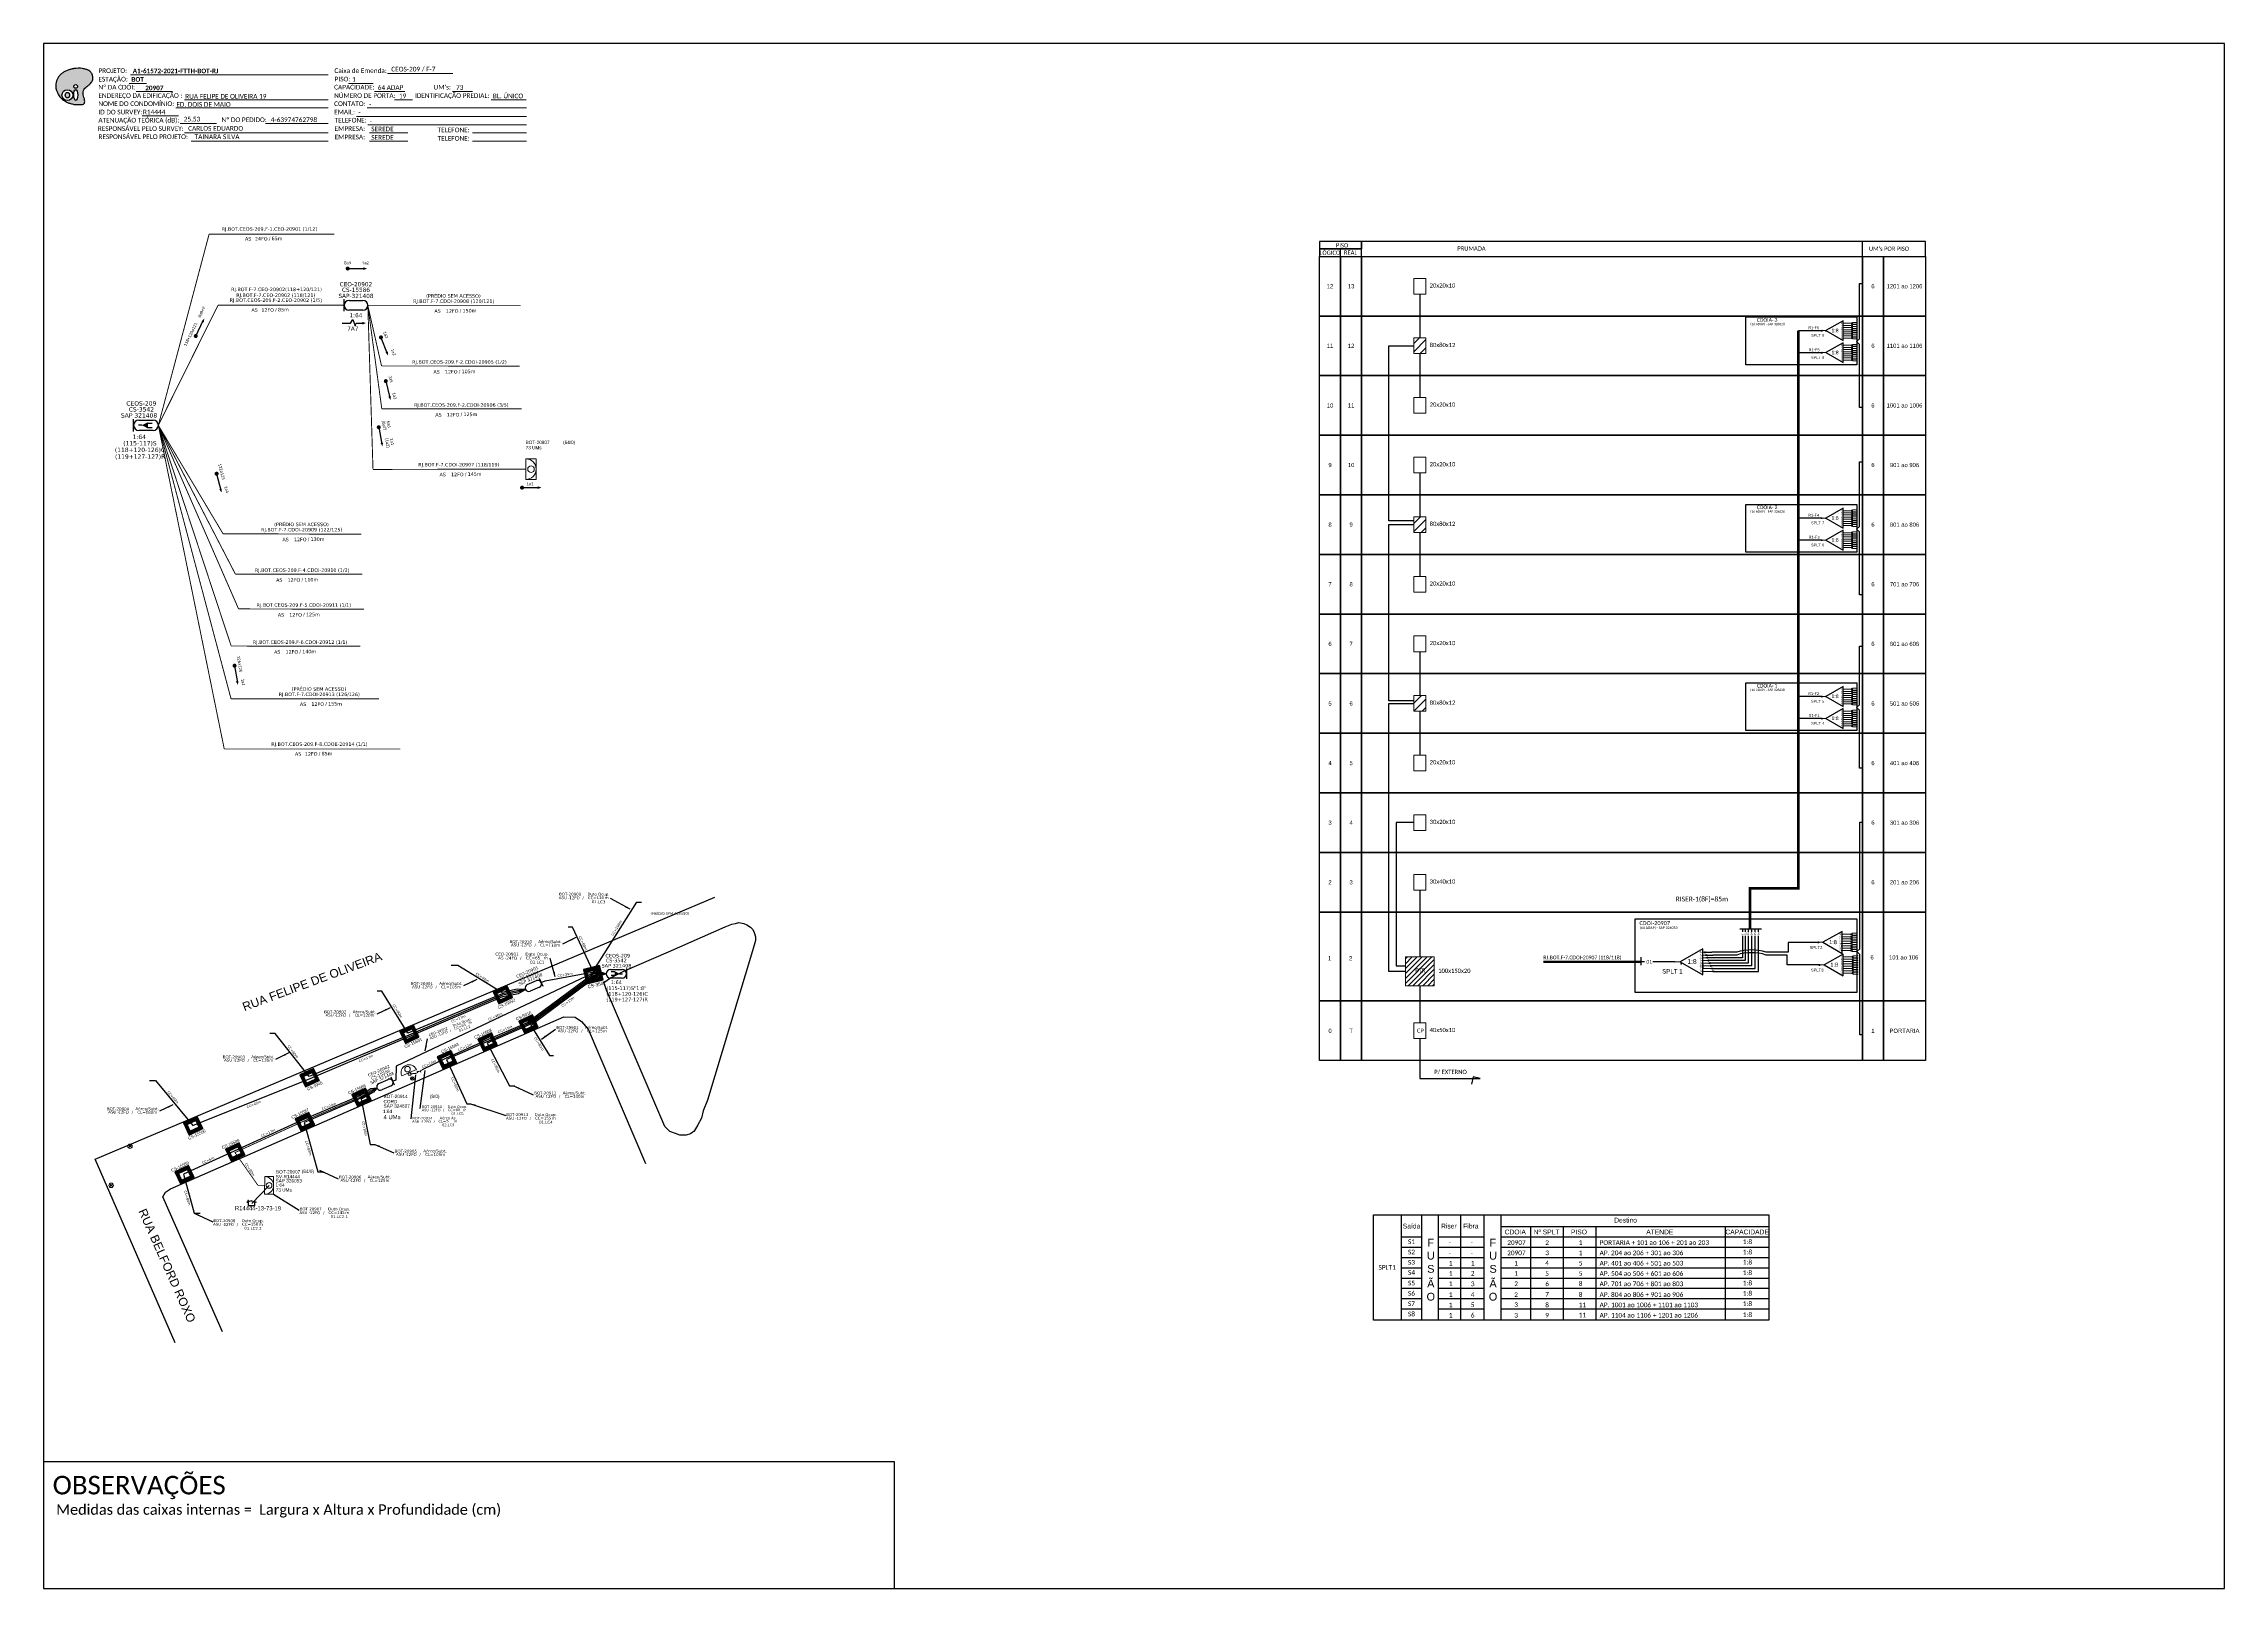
# Model space of a CAD drawing. Extents: x -89 to 749, y 705 to 1299.
import ezdxf
from ezdxf.enums import TextEntityAlignment as Align

# ---------------------------------------------------------------- set-up
doc = ezdxf.new("R2010")
doc.units = 0
doc.linetypes.add('PHANTOM2', pattern=[1.25, 0.625, -0.125, 0.125, -0.125, 0.125, -0.125])
for name, color, linetype in [('10.1-Caixas Subterrâneas', 5, 'Continuous'), ('10.4-Postes', 1, 'Continuous'), ('20.4-CEOS', 1, 'Continuous'), ('20.5-CEO', 1, 'Continuous'), ('CAP a instalar', 1, 'Continuous'), ('label_cabos', 7, 'Continuous'), ('Legenda', 1, 'Continuous'), ('MUB', 252, 'Continuous'), ('Segmento de Logradouro Texto', 12, 'Continuous'), ('SETA', 7, 'Continuous'), ('Subida Lateral', 5, 'Continuous'), ('Surveys Casinhas', 7, 'Continuous'), ('surveys legendas', 7, 'Continuous'), ('texto', 255, 'Continuous')]:
    doc.layers.add(name, color=color, linetype=linetype)
for name, color, linetype, lineweight in [("20.0-LEGENDA DOS CDO'S", 1, 'Continuous', 0), ('20.1-CDO_INTERIOR', 1, 'Continuous', 0), ('20.2-CDO_POSTE', 1, 'Continuous', 5), ('40.1-ETIQUETAS', 1, 'Continuous', 20), ('Postes', 1, 'Continuous', 0)]:
    doc.layers.add(name, color=color, linetype=linetype, lineweight=lineweight)
doc.layers.add('Comprimeto de lance', color=7, linetype='Continuous', true_color=0xf9f9f9)
doc.layers.add('EXTRA', color=50, linetype='Continuous', plot=False)
doc.styles.add('ARIAL', font='arial.ttf')
doc.styles.add('DIGICADE', font='arial.ttf')
doc.styles.add('siredit', font='verdana.ttf')
doc.styles.get("Standard").update_dxf_attribs({"font": 'arial.ttf'})
doc.styles.add('WMF-Calibri0', font='calibri.ttf')
doc.styles.add('WMF-Calibri1', font='calibrib.ttf')
doc.linetypes.add('FENCELINE1', pattern='A,0.25,-0.1,[133,ltypeshp.shx,S=0.1,R=0,X=-0.1,Y=0],-0.1,1', length=1.45)
doc.dimstyles.new('CC', dxfattribs={"dimtxt": 1, "dimasz": 2, "dimexe": 0.18, "dimexo": 0.0625, "dimgap": 0.09, "dimtad": 0, "dimdec": 0, "dimrnd": 1, "dimzin": 0, "dimdsep": 46, "dimtxsty": 'siredit', "dimblk": 'NONE', "dimcen": 0, "dimse1": 1, "dimse2": 1, "dimsd1": 1, "dimsd2": 1, "dimclrt": 7, "dimadec": 0, "dimazin": 0, "dimtfac": 1, "dimtdec": 0, "dimtofl": 0, "dimtmove": 0, "dimatfit": 3, "dimfxl": 0, "dimtolj": 1, "dimtzin": 0, "dimarcsym": 0})

# ---------------------------------------------------------------- blocks, each defined once
blk = doc.blocks.new('OI')
h = blk.add_hatch(color=40)
edge = h.paths.add_edge_path()
edge.add_spline(control_points=[(4.35, -0.67), (3.92, -0.99), (3.26, -1.5), (2.81, -2.59), (2.9, -3.5), (3.06, -4.27), (3.31, -4.85), (3.37, -5.39), (3.4, -5.88), (3.2, -6.4), (2.54, -6.61), (1.65, -6.63), (0.55, -6.67), (-0.56, -6.42), (-1.61, -6.14), (-2.77, -5.61), (-3.92, -4.77), (-4.89, -3.7), (-5.34, -2.65), (-5.6, -1.94), (-5.85, -0.96), (-5.71, 0.47), (-5.1, 2.02), (-4.14, 3.02), (-3.3, 3.61), (-2.37, 4.16), (-1.36, 4.44), (-0.56, 4.7), (0.79, 4.85), (2.24, 4.97), (3.79, 4.57), (4.67, 4.21), (5.44, 3.65), (5.76, 2.99), (6.03, 2.21), (6.01, 1.46), (5.72, 0.64), (5.31, 0.08), (4.88, -0.38), (4.51, -0.55), (4.35, -0.67)], knot_values=[0, 0, 0, 0, 1.60434, 2.417191, 3.427595, 4.282808, 4.776746, 5.304182, 5.888771, 6.258406, 6.858137, 7.79129, 8.986195, 10.124242, 11.187857, 12.242908, 13.953784, 15.414161, 16.515391, 17.349188, 17.675853, 19.552021, 21.515531, 22.568638, 23.63245, 24.621084, 25.782718, 26.745347, 27.142653, 29.870543, 31.004649, 31.921532, 32.709589, 33.801391, 34.042471, 35.192333, 35.971461, 36.628871, 37.254359, 37.836911, 37.836911, 37.836911, 37.836911], degree=3, periodic=0)
h.paths.add_polyline_path([(1.13, -0.87, -1), (-0.04, -0.87, -1)], flags=16)
edge = h.paths.add_edge_path(flags=16)
edge.add_ellipse((0.56, -3.59), major_axis=(-0.02, 1.71), ratio=0.361305, start_angle=0, end_angle=360)
h.paths.add_polyline_path([(-0.36, -3.62, -1), (-3.8, -3.62, -1)], flags=16)
edge = h.paths.add_edge_path(flags=0)
edge.add_ellipse((-2.08, -3.62), major_axis=(0, 0.885), ratio=0.758294, start_angle=0, end_angle=360)
at = {"color": 40}
for centre, radius in [((-2.08, -3.62), 1.72), ((0.54, -0.87), 0.587)]:
    blk.add_circle(centre, radius, dxfattribs=at)
blk.add_ellipse((-2.08, -3.62), major_axis=(0, 0.885), ratio=0.758294, start_param=-3.141592653589792, end_param=3.141592653589792, dxfattribs=at)
blk.add_ellipse((0.56, -3.59), major_axis=(-0.02, 1.71), ratio=0.361305, dxfattribs=at)
at = {"color": 40, "start_tangent": (-0.800898, -0.598801), "end_tangent": (-0.800898, -0.598801)}
blk.add_spline([(4.35, -0.67), (3.2, -1.78), (2.9, -2.54), (2.92, -3.55), (3.12, -4.38), (3.28, -4.85), (3.37, -5.37), (3.35, -5.95), (3.2, -6.29), (2.66, -6.55), (1.73, -6.63), (0.54, -6.62), (-0.58, -6.41), (-1.6, -6.11), (-2.56, -5.67), (-3.95, -4.67), (-4.89, -3.56), (-5.37, -2.56), (-5.64, -1.78), (-5.72, -1.46), (-5.63, 0.42), (-4.84, 2.22), (-4.13, 2.99), (-3.27, 3.62), (-2.4, 4.09), (-1.3, 4.47), (-0.37, 4.72), (0.02, 4.77), (2.75, 4.8), (3.85, 4.53), (4.69, 4.16), (5.31, 3.68), (5.85, 2.73), (5.93, 2.5), (5.94, 1.35), (5.67, 0.62), (5.29, 0.08), (4.84, -0.36), (4.35, -0.67)], degree=3, dxfattribs=at)
blk = doc.blocks.new('CARIMBO')
at = {"color": 7, "lineweight": 0}
for points in [[(134.48, -16.3), (159.61, -16.3)], [(35.15, -20.06), (41.7, -20.06)], [(35.66, -16.79), (111.64, -16.79)], [(37.81, -23.14), (51.75, -23.14)], [(119.43, -20.02), (128.92, -20.02)], [(129.48, -23.14), (141.1, -23.14)], [(159.42, -23.14), (167.09, -23.14)], [(40.13, -32.55), (54.07, -32.55)], [(52.97, -29.48), (111.64, -29.48)], [(56.38, -26.37), (111.64, -26.37)], [(122.56, -32.72), (187.83, -32.72)], [(126.6, -29.48), (187.83, -29.48)], [(137.07, -26.37), (144.01, -26.37)], [(174.24, -26.37), (187.8, -26.37)], [(54.67, -35.52), (68.61, -35.52)], [(56.38, -39.07), (111.64, -39.07)], [(126.84, -35.96), (187.83, -35.96)], [(127.45, -39.07), (142.25, -39.07)], [(167.06, -39.07), (187.83, -39.07)], [(58.87, -42.31), (111.64, -42.31)], [(127.45, -42.31), (142.25, -42.31)], [(167.06, -42.31), (187.83, -42.31)]]:
    blk.add_lwpolyline(points, dxfattribs=at)
at = {"color": 7, "xscale": 1.213923925163967, "yscale": 1.213923925163967, "zscale": 1.213923925163967, "rotation": 0.1532896023949059}
blk.add_blockref('OI', (13.86, -20.16), dxfattribs=at)
at = {"color": 7, "lineweight": 0, "style": 'WMF-Calibri0'}
for s, height, p in [('PROJETO:', 1.793, (23.26, -16.04)), ('Caixa de Emenda:', 1.7927, (114.02, -16.04)), ('ESTAÇÃO:', 1.793, (23.26, -19.32)), ('ENDEREÇO DA EDIFICAÇÃO :', 1.7927, (23.26, -25.63)), ('Nº DA CDOI:', 1.7927, (23.26, -22.39)), ('CAPACIDADE:', 1.7927, (113.91, -22.39)), ('NÚMERO DE PORTA:', 1.7927, (113.91, -25.63)), ('PISO:', 1.793, (114.09, -19.28)), ('IDENTIFICAÇÃO PREDIAL:', 1.7927, (144.99, -25.63)), ("UM's:", 1.793, (152.15, -22.39)), ('ATENUAÇÃO TEÓRICA (dB):', 1.7927, (23.26, -35.09)), ('NOME DO CONDOMÍNIO:', 1.7927, (23.26, -28.74)), ('ID DO SURVEY:', 1.7927, (23.26, -31.97)), ('CONTATO:', 1.793, (113.91, -28.74)), ('EMAIL:', 1.793, (113.91, -31.97)), ('TELEFONE:', 1.793, (114.09, -35.09)), ('RESPONSÁVEL PELO SURVEY:', 1.7927, (23.02, -38.32)), ('RESPONSÁVEL PELO PROJETO:', 1.7927, (23.26, -41.44)), ('EMPRESA:', 1.793, (114.09, -38.32)), ('EMPRESA:', 1.793, (114.09, -41.56)), ('TELEFONE:', 1.793, (153.7, -38.83)), ('TELEFONE:', 1.793, (153.7, -42.06))]:
    blk.add_text(s, height=height, dxfattribs=at).set_placement(p)
at = {"color": 7, "lineweight": 0, "flags": 8}
for tag, p, style in [('PROJ', (36.46, -16.13), 'WMF-Calibri1'), ('CEOS-XX', (135.87, -15.46), 'WMF-Calibri0'), ('EST', (35.94, -19.41), 'WMF-Calibri1'), ('LOGRADOURO', (56.65, -25.91), 'WMF-Calibri0'), ('PISO_PTR', (120.78, -19.42), 'WMF-Calibri0'), ('CAPAC.', (130.66, -22.52), 'WMF-Calibri0'), ('N°', (138.85, -25.77), 'WMF-Calibri0'), ("UC'S", (160.78, -22.54), 'WMF-Calibri0'), ('N°PREDIO', (174.94, -25.77), 'WMF-Calibri0'), ('_ID_', (40.39, -31.94), 'WMF-Calibri0'), ('NOME_DO_COND.', (53.23, -29.02), 'WMF-Calibri0'), ('O_POTEN', (56.06, -34.68), 'WMF-Calibri0'), ('EMAIL', (123.26, -32.12), 'WMF-Calibri0'), ('NOME_DO_CONTATO', (127.3, -28.89), 'WMF-Calibri0'), ('RES_SURVEY', (57.78, -38.23), 'WMF-Calibri0'), ('RES_PROJ', (60.27, -41.47), 'WMF-Calibri0'), ('TELEFONE', (127.55, -35.36), 'WMF-Calibri0'), ('EMP_RESP_SURVEY', (128.16, -38.47), 'WMF-Calibri0'), ('EMP_RESP_PROJ', (128.16, -41.71), 'WMF-Calibri0'), ('CONT_RESP_SURVEY', (167.76, -38.47), 'WMF-Calibri0'), ('CONT_RESP_PROJ', (167.76, -41.71), 'WMF-Calibri0')]:
    blk.add_attdef(tag, p, '', height=1.79, dxfattribs=dict(at, style=style))
at = {"color": 7, "lineweight": 0, "style": 'WMF-Calibri1', "flags": 8}
blk.add_attdef("N° CDO'S", text='', height=1.79, dxfattribs=at).set_placement((44.78, -22.68), align=Align.CENTER)
blk = doc.blocks.new('CEOS_RP_CT_DRT')
at = {"layer": '20.4-CEOS', "color": 0}
for p, q in [((-4.54, 1.19), (-1.19, 1.19)), ((-1.19, -1.19), (-4.54, -1.19))]:
    blk.add_line(p, q, dxfattribs=at)
for points in [[(-5.73, -1.43), (-5.73, 1.44)], [(-3.79, 0), (-4.59, 0)], [(-2.47, 0.48), (-1.45, 0.48)], [(-2.47, -0.52), (-1.45, -0.52)]]:
    blk.add_lwpolyline(points, dxfattribs=at)
blk.add_lwpolyline([(-3.79, 0, 0, 1.47, 0), (-2.41, 0, 1.47, 1.47, 0)], format="xyseb", dxfattribs=at)
for centre, start, end in [((-4.54, 0), 90, 270), ((-1.19, 0), 270, 90)]:
    blk.add_arc(centre, 1.19, start, end, dxfattribs=at)
at = {"layer": '20.4-CEOS', "color": 7, "style": 'siredit'}
for tag, p in [('Nº_DA_CEOS', (-2.86, 5.6)), ('LOCAL', (-2.86, 4.24)), ('SAP', (-2.86, 2.78)), ('RACIO_SPLITAGEM', (-2.86, -1.88)), ('FIBRAS_SPLITTER', (-2.86, -3.58)), ('RESERVA_FINAIS', (-2.86, -6.39)), ('FIBRAS_TOP_C', (-2.86, -5.08))]:
    blk.add_attdef(tag, text='', height=1.01, dxfattribs=at).set_placement(p, align=Align.TOP_CENTER)
blk = doc.blocks.new('ETIQUETA_RS5F')
at = {"layer": '40.1-ETIQUETAS', "color": 0, "style": 'siredit'}
blk.add_text('/', height=1.5, dxfattribs=at).set_placement((1.58, -1.95), align=Align.MIDDLE_RIGHT)
for tag, p in [('ETIQUETA_R_SECUNDARIA', (1.21, 2.1)), ('ETIQUETA_R_PRIMARIA', (1.21, 4.1)), ('F_ATIVAS/F_MORTAS', (1.14, -4.24))]:
    blk.add_attdef(tag, text='', height=1.5, dxfattribs=at).set_placement(p, align=Align.MIDDLE_CENTER)
for tag, p in [('TIPO_CABO', (-6.58, -2.12)), ('CAP_CABO', (0.4, -2.09))]:
    blk.add_attdef(tag, text='', height=1.5, dxfattribs=at).set_placement(p, align=Align.MIDDLE_RIGHT)
for tag, p in [('FUSÃO_1', (0.85, -8.39)), ('FUSÃO_2', (0.85, -10.6)), ('FUSÃO_3', (0.85, -12.93)), ('FUSÃO_4', (0.85, -15.14)), ('FUSÃO_5', (0.85, -17.16))]:
    blk.add_attdef(tag, text='', height=1.5, dxfattribs=at).set_placement(p, align=Align.CENTER)
blk.add_attdef('METROS', text='', height=1.5, dxfattribs=at).set_placement((2.14, -1.95), align=Align.MIDDLE_LEFT)
blk = doc.blocks.new('CDOI_INT')
at = {"layer": '20.1-CDO_INTERIOR', "color": 0, "lineweight": 18}
blk.add_lwpolyline([(4.25, -4.25), (4.25, 4.25), (0, 4.25), (0, -4.25)], close=True, dxfattribs=at)
blk.add_circle((2.12, 0), 1.36, dxfattribs=at)
blk.add_arc((0, 0), 4.25, 270, 90, dxfattribs=at)
at = {"layer": "20.0-LEGENDA DOS CDO'S", "color": 0, "style": 'ARIAL'}
for tag, p in [('CDO_N', (-0.08, 10.38)), ('SURVEY', (-0.08, 8.2)), ('SPLITER_1', (21.18, 10.38)), ('SPLITER_2', (21.19, 8.68)), ('SAP', (-0.08, 6.23)), ('1:XX', (5.94, -2.22)), ('UMS', (5.94, -4.24))]:
    blk.add_attdef(tag, p, '', height=1.36, dxfattribs=at)
blk.add_attdef('FIBRAS_UTILIZADAS', text='', height=1.36, dxfattribs=at).set_placement((15.34, 10.38), align=Align.CENTER)
blk = doc.blocks.new('pole_pole')
at = {"layer": 'Postes', "color": 1, "linetype": 'PHANTOM2'}
for points in [[(-0.0000079, 0.0000104), (0.0000075, -0.000002)], [(0.000007, 0.0000109), (-0.0000074, -0.0000025)]]:
    blk.add_lwpolyline(points, dxfattribs=at)
at = {"layer": 'Postes', "color": 1}
blk.add_circle((-0.0000002, 0.0000042), 0.00000987, dxfattribs=at)
blk = doc.blocks.new('*U64')
at = {"layer": '20.4-CEOS', "color": 7, "style": 'siredit'}
for tag, p in [('FIBRAS_SPLITTER', (0, 0)), ('FIBRAS_TOP_C', (0, -4.13)), ('RESERVA_FINAIS', (0, -5.46))]:
    blk.add_attdef(tag, p, '', height=1.01, dxfattribs=at)
for tag, p, flags in [('ID_ATIVIDADE', (0, -6.77), 3), ('QTDE', (0, -9.4), 1), ('FATOR', (0, -8.09), 1), ('FID', (0, -10.71), 1)]:
    blk.add_attdef(tag, p, '', height=1.01, dxfattribs=dict(at, flags=flags))
blk = doc.blocks.new('*X58')
at = {"color": 0, "linetype": 'Continuous'}
for p, q in [((-1.25, 0.34099), (-0.49099, 1.1)), ((-1.25, 0.517767), (-0.667767, 1.1)), ((-1.25, 0.694544), (-0.844544, 1.1)), ((-1.25, 0.87132), (-1.02132, 1.1)), ((-1.25, 1.048097), (-1.198097, 1.1)), ((-1.25, 0.164214), (-0.8035, 0.610714)), ((-1.25, -0.012563), (-0.8035, 0.433937)), ((-1.25, -0.18934), (-0.8035, 0.25716)), ((-1.25, -0.366117), (-0.8035, 0.080383)), ((-0.789214, 0.625), (-0.314214, 1.1)), ((-0.612437, 0.625), (-0.137437, 1.1)), ((-0.43566, 0.625), (0.03934, 1.1)), ((-0.258883, 0.625), (0.216117, 1.1)), ((-0.082107, 0.625), (0.392893, 1.1)), ((0.09467, 0.625), (0.56967, 1.1)), ((0.271447, 0.625), (0.746447, 1.1)), ((0.448223, 0.625), (0.923223, 1.1)), ((0.625, 0.625), (1.1, 1.1)), ((0.801777, 0.625), (1.25, 1.073223)), ((0.8035, 0.449947), (1.25, 0.896447)), ((0.8035, 0.27317), (1.25, 0.71967)), ((0.8035, 0.096393), (1.25, 0.542893)), ((0.8035, -0.080383), (1.25, 0.366117)), ((0.8035, -0.25716), (1.25, 0.18934)), ((0.8035, -0.433937), (1.25, 0.012563)), ((-1.25, -0.542893), (-0.8035, -0.096393)), ((-1.25, -0.71967), (-0.8035, -0.27317)), ((-1.25, -0.896447), (-0.8035, -0.449947)), ((-1.25, -1.073223), (-0.801777, -0.625)), ((-1.1, -1.1), (-0.625, -0.625)), ((-0.923223, -1.1), (-0.448223, -0.625)), ((-0.746447, -1.1), (-0.271447, -0.625)), ((-0.56967, -1.1), (-0.09467, -0.625)), ((-0.392893, -1.1), (0.082107, -0.625)), ((-0.216117, -1.1), (0.258883, -0.625)), ((-0.03934, -1.1), (0.43566, -0.625)), ((0.137437, -1.1), (0.612437, -0.625)), ((0.314214, -1.1), (0.789214, -0.625)), ((0.49099, -1.1), (1.25, -0.34099)), ((0.667767, -1.1), (1.25, -0.517767)), ((0.8035, -0.610714), (1.25, -0.164214)), ((0.844544, -1.1), (1.25, -0.694544)), ((1.02132, -1.1), (1.25, -0.87132)), ((1.198097, -1.1), (1.25, -1.048097))]:
    blk.add_line(p, q, dxfattribs=at)
blk = doc.blocks.new('MANHOLE_MQ')
at = {"color": 0, "linetype": 'Continuous'}
for p, q in [((0.0000062, 0.0000057), (-0.0000063, 0.0000057)), ((-0.0000063, 0.0000057), (-0.0000063, -0.0000053)), ((-0.000004, 0.0000033), (0.000004, 0.0000033)), ((-0.000004, -0.0000029), (-0.000004, 0.0000033)), ((0.000004, 0.0000033), (0.000004, -0.0000029)), ((0.0000062, -0.0000053), (0.0000062, 0.0000057)), ((-0.0000063, -0.0000053), (0.0000062, -0.0000053)), ((0.000004, -0.0000029), (-0.000004, -0.0000029)), ((0.000004, -0.0000029), (0.000004, -0.0000029))]:
    blk.add_line(p, q, dxfattribs=at)
at = {"color": 0, "linetype": 'Continuous', "xscale": 5e-06, "yscale": 5e-06, "zscale": 1e-05}
blk.add_blockref('*X58', (0, 0.0000002), dxfattribs=at)
blk = doc.blocks.new('*U68')
at = {"color": 0}
blk.add_line((2.14, -0.58), (-2.1, -0.68), dxfattribs=at)
for centre, radius in [((0, 0.38), 0.733), ((0.03, -1.03), 0.393)]:
    blk.add_circle(centre, radius, dxfattribs=at)
blk.add_arc((0.02, -0.63), 2.12, 1.37817, 181.37817, dxfattribs=at)
blk = doc.blocks.new('Inst CDOE-8 CAIXA DIST OPT CDOE 48F_8D C_SPL OPTAP')
at = {"layer": "20.0-LEGENDA DOS CDO'S", "color": 0, "style": 'ARIAL'}
for tag, p, height in [('FID', (0.12, 5.25), 0.8), ('FIBRAS_UTILIZADAS', (2.38, 5.26), 0.8), ('1:XX', (-0.01, 1.7), 0.8), ('SAP', (0.12, 2.96), 0.8), ('CORDOALHA', (0.12, 4.02), 0.8), ('UMS', (0.14, 0.22), 1)]:
    blk.add_attdef(tag, p, '', height=height, rotation=0.118, dxfattribs=at)
at = {"layer": "20.0-LEGENDA DOS CDO'S", "color": 0}
for tag, p, style, flags in [('ID_ATIVIDADE', (0.12, 6.47), 'ARIAL', 3), ('FATOR', (7.92, 6.47), 'ARIAL', 1), ('QTDE', (0.23, -0.97), 'DIGICADE', 3)]:
    blk.add_attdef(tag, p, '', height=0.8, rotation=0.118, dxfattribs=dict(at, style=style, flags=flags))
blk = doc.blocks.new('LEGENDA DOS CABOS')
at = {"layer": 'EXTRA', "color": 0, "style": 'siredit'}
for tag, p in [('ID', (4.6, 0.97)), ('XX', (9.03, 0.97))]:
    blk.add_attdef(tag, text='', height=0.48, rotation=359.69001, dxfattribs=at).set_placement(p, align=Align.MIDDLE_CENTER)
at = {"layer": 'Legenda', "color": 0, "style": 'siredit'}
for tag, p in [('TIPO_CABO', (1.31, 0)), ('CABO', (4.69, -0.05)), ('/', (6.81, -0.05)), ('METROS', (10.03, -0.05))]:
    blk.add_attdef(tag, text='', height=0.8, rotation=359.69001, dxfattribs=at).set_placement(p, align=Align.MIDDLE_CENTER)
blk = doc.blocks.new('_None')
blk = doc.blocks.new('Inst CB DT OCUP CFOA-SM-ASU-120-S-12')
at = {"layer": 'label_cabos', "color": 0, "style": 'siredit'}
for tag, flags, p in [('ID_ATIVIDADE', 3, (1.31, 2.67)), ('FATOR', 1, (11.56, 2.55))]:
    blk.add_attdef(tag, text='', height=1, rotation=359.69001, dxfattribs=dict(at, flags=flags)).set_placement(p, align=Align.MIDDLE_CENTER)
for tag, p in [('TIPO_CABO', (1.26, 0)), ('DESTINO_CABO', (3.13, 1.26)), ('CABO', (4.69, -0.05)), ('/', (7.71, -0.05)), ('LANCE', (10.91, 0)), ('TIPO_CABO', (13.11, 1.24)), ('UND', (15.96, 0)), ('FID', (13.15, -1.41))]:
    blk.add_attdef(tag, text='', height=1, rotation=359.69001, dxfattribs=at).set_placement(p, align=Align.MIDDLE_CENTER)
blk.add_attdef('QTDE', (12.43, -0.47), '', height=1, rotation=359.69001, dxfattribs=at)
blk = doc.blocks.new('Inst CB DT OCUP CFOA-SM-AS-80-TS-24')
at = {"layer": 'label_cabos', "color": 0, "style": 'siredit'}
for tag, flags, p in [('ID_ATIVIDADE', 3, (1.31, 2.67)), ('FATOR', 1, (11.56, 2.55))]:
    blk.add_attdef(tag, text='', height=1, rotation=359.69001, dxfattribs=dict(at, flags=flags)).set_placement(p, align=Align.MIDDLE_CENTER)
for tag, p in [('TIPO_CABO', (1.76, 0)), ('DESTINO_CABO', (3.13, 1.26)), ('CABO', (4.69, -0.05)), ('/', (7.71, -0.05)), ('LANCE', (10.91, 0)), ('TIPO_CABO', (13.11, 1.24)), ('UND', (15.96, 0)), ('FID', (13.15, -1.41))]:
    blk.add_attdef(tag, text='', height=1, rotation=359.69001, dxfattribs=at).set_placement(p, align=Align.MIDDLE_CENTER)
blk.add_attdef('QTDE', (12.43, -0.47), '', height=1, rotation=359.69001, dxfattribs=at)
blk = doc.blocks.new('Inst CB AS CFOA-SM-ASU-120-S-12')
at = {"layer": 'label_cabos', "color": 0, "style": 'siredit'}
for tag, flags, p in [('ID_ATIVIDADE', 3, (1.31, 2.67)), ('FATOR', 1, (11.56, 2.55))]:
    blk.add_attdef(tag, text='', height=1, rotation=359.69001, dxfattribs=dict(at, flags=flags)).set_placement(p, align=Align.MIDDLE_CENTER)
for tag, p in [('TIPO_CABO', (1.26, 0)), ('DESTINO_CABO', (3.13, 1.26)), ('CABO', (4.69, -0.05)), ('/', (7.71, -0.05)), ('LANCE', (10.81, 0)), ('TIPO_CABO', (13.11, 1.24)), ('UND', (15.96, 0)), ('FID', (13.15, -1.41))]:
    blk.add_attdef(tag, text='', height=1, rotation=359.69001, dxfattribs=at).set_placement(p, align=Align.MIDDLE_CENTER)
blk.add_attdef('QTDE', (12.43, -0.47), '', height=1, rotation=359.69001, dxfattribs=at)
blk = doc.blocks.new('SPLT_1-8_SC-APC')
at = {"color": 1, "lineweight": 0}
blk.add_lwpolyline([(-17, -7.5), (-19.3, -7.5)], dxfattribs=at)
at = {"color": 1}
blk.add_lwpolyline([(-7.4, -2.1), (-17, -7.5), (-7.4, -13), (-7.4, -2.1)], dxfattribs=at)
at = {"color": 3, "lineweight": 0}
for points in [[(-3, -3.5), (-7.4, -3.5)], [(-7.4, -4.7), (-3, -4.7)], [(-7.4, -5.8), (-3, -5.8)], [(-7.4, -7), (-3, -7)], [(-7.4, -8.1), (-3, -8.1)], [(-7.4, -9.3), (-3, -9.3)], [(-7.4, -10.4), (-3, -10.4)], [(-2.4, -3), (-2.4, -4)], [(-2.4, -3), (0, -3)], [(-2.4, -4), (0, -4)], [(-2.4, -4.2), (-2.4, -5.2)], [(-2.4, -4.2), (0, -4.2)], [(-2.4, -5.2), (0, -5.2)], [(-2.4, -5.3), (-2.4, -6.3)], [(-2.4, -5.3), (0, -5.3)], [(-2.4, -6.3), (0, -6.3)], [(-2.4, -6.5), (-2.4, -7.5)], [(-2.4, -6.5), (0, -6.5)], [(-2.4, -7.5), (0, -7.5)], [(-2.4, -7.6), (-2.4, -8.6)], [(-2.4, -7.6), (0, -7.6)], [(-2.4, -8.6), (0, -8.6)], [(-2.4, -8.8), (-2.4, -9.8)], [(-2.4, -8.8), (0, -8.8)], [(-2.4, -9.8), (0, -9.8)], [(-2.4, -9.9), (-2.4, -10.9)], [(-2.4, -9.9), (0, -9.9)], [(-7.4, -11.6), (-3, -11.6)], [(-2.4, -10.9), (0, -10.9)], [(-2.4, -11.1), (-2.4, -12.1)], [(-2.4, -11.1), (0, -11.1)], [(-2.4, -12.1), (0, -12.1)]]:
    blk.add_lwpolyline(points, dxfattribs=at)
for points in [[(-3, -3.2), (-2.4, -3.2), (-2.4, -3.8), (-3, -3.8)], [(-3, -4.4), (-2.4, -4.4), (-2.4, -5), (-3, -5)], [(-3, -5.5), (-2.4, -5.5), (-2.4, -6.1), (-3, -6.1)], [(-3, -6.7), (-2.4, -6.7), (-2.4, -7.3), (-3, -7.3)], [(-3, -7.8), (-2.4, -7.8), (-2.4, -8.4), (-3, -8.4)], [(-3, -9), (-2.4, -9), (-2.4, -9.6), (-3, -9.6)], [(-3, -10.1), (-2.4, -10.1), (-2.4, -10.7), (-3, -10.7)], [(-3, -11.3), (-2.4, -11.3), (-2.4, -11.9), (-3, -11.9)]]:
    blk.add_lwpolyline(points, close=True, dxfattribs=at)
at = {"color": 1, "style": 'ARIAL'}
for s, height, p in [('1:8', 2, (-13.9, -8.4)), ('S1', 0.75, (-8.7, -3.8)), ('S2', 0.75, (-8.7, -5)), ('S3', 0.75, (-8.7, -6.2)), ('S4', 0.75, (-8.7, -7.4)), ('S5', 0.75, (-8.7, -8.6)), ('S6', 0.75, (-8.7, -9.7)), ('S7', 0.75, (-8.7, -10.8)), ('S8', 0.75, (-8.7, -11.9))]:
    blk.add_text(s, height=height, dxfattribs=at).set_placement(p)
blk = doc.blocks.new('SPLT_1-8_DIV_DIR')
h = blk.add_hatch(color=3)
h.dxf.hatch_style = 1
edge = h.paths.add_edge_path()
edge.add_arc((12.77, 4.04), 0.242, 0, 360)
h = blk.add_hatch(color=3)
h.dxf.hatch_style = 1
edge = h.paths.add_edge_path()
edge.add_arc((13.27, 2.88), 0.242, 0, 360)
h = blk.add_hatch(color=3)
h.dxf.hatch_style = 1
edge = h.paths.add_edge_path()
edge.add_arc((13.77, 1.73), 0.242, 0, 360)
h = blk.add_hatch(color=3)
h.dxf.hatch_style = 1
edge = h.paths.add_edge_path()
edge.add_arc((14.27, 0.58), 0.242, 0, 360)
h = blk.add_hatch(color=3)
h.dxf.hatch_style = 1
edge = h.paths.add_edge_path()
edge.add_arc((14.77, -0.58), 0.242, 0, 360)
h = blk.add_hatch(color=3)
h.dxf.hatch_style = 1
edge = h.paths.add_edge_path()
edge.add_arc((15.27, -1.73), 0.242, 0, 360)
h = blk.add_hatch(color=3)
h.dxf.hatch_style = 1
edge = h.paths.add_edge_path()
edge.add_arc((15.77, -2.88), 0.242, 0, 360)
h = blk.add_hatch(color=3)
h.dxf.hatch_style = 1
edge = h.paths.add_edge_path()
edge.add_arc((16.27, -4.04), 0.242, 0, 360)
at = {"color": 1, "lineweight": 0}
blk.add_lwpolyline([(2.22, 0), (0, 0)], dxfattribs=at)
at = {"color": 1}
blk.add_lwpolyline([(11.89, 5.45), (2.22, 0), (11.89, -5.45), (11.89, 5.45)], dxfattribs=at)
at = {"color": 7, "lineweight": 0}
for points in [[(12.77, 4.04), (11.89, 4.04)], [(11.89, 2.88), (13.27, 2.88)], [(11.89, 1.73), (13.77, 1.73)], [(11.89, 0.58), (14.27, 0.58)], [(11.89, -0.58), (14.77, -0.58)], [(11.89, -1.73), (15.27, -1.73)], [(11.89, -2.88), (15.77, -2.88)], [(11.89, -4.04), (16.27, -4.04)]]:
    blk.add_lwpolyline(points, dxfattribs=at)
at = {"color": 3}
for centre in [(12.77, 4.04), (13.27, 2.88), (13.77, 1.73), (14.27, 0.58), (14.77, -0.58), (15.27, -1.73), (15.77, -2.88), (16.27, -4.04)]:
    blk.add_circle(centre, 0.242, dxfattribs=at)
at = {"color": 1, "style": 'ARIAL'}
for s, height, p in [('1:8', 2, (5.35, -0.85)), ('S1', 0.75, (10.52, 3.77)), ('S2', 0.75, (10.52, 2.58)), ('S3', 0.75, (10.52, 1.37)), ('S4', 0.75, (10.52, 0.19)), ('S5', 0.75, (10.52, -1.02)), ('S6', 0.75, (10.52, -2.14)), ('S7', 0.75, (10.52, -3.24)), ('S8', 0.75, (10.52, -4.36))]:
    blk.add_text(s, height=height, dxfattribs=at).set_placement(p)

msp = doc.modelspace()

# ---------------------------------------------------------------- hatches: boundary and pattern name
h = msp.add_hatch()
h.set_pattern_fill('ANSI31', color=1, scale=0.7, style=0)
h.set_pattern_definition([(45, (-242.1566, 346.797), (-1.571545, 1.571545), [])])
h.paths.add_polyline_path([(442.22, 1185.84), (437.58, 1185.84), (437.58, 1179.81), (442.22, 1179.81)])
h.paths.add_polyline_path([(442.22, 1117.08), (437.58, 1117.08), (437.58, 1111.05), (442.22, 1111.05)])
h.paths.add_polyline_path([(442.22, 1048.32), (437.58, 1048.32), (437.58, 1042.28), (442.22, 1042.28)])
h = msp.add_hatch(color=3)
h.dxf.hatch_style = 1
edge = h.paths.add_edge_path()
edge.add_arc((594.42, 1188.64), 0.179, 0, 360)
h = msp.add_hatch(color=3)
h.dxf.hatch_style = 1
edge = h.paths.add_edge_path()
edge.add_arc((594.42, 1180.17), 0.179, 0, 360)
h = msp.add_hatch(color=3)
h.dxf.hatch_style = 1
edge = h.paths.add_edge_path()
edge.add_arc((594.42, 1116.55), 0.179, 0, 360)
h = msp.add_hatch(color=3)
h.dxf.hatch_style = 1
edge = h.paths.add_edge_path()
edge.add_arc((594.42, 1108.09), 0.179, 0, 360)
h = msp.add_hatch(color=3)
h.dxf.hatch_style = 1
edge = h.paths.add_edge_path()
edge.add_arc((594.42, 1047.96), 0.179, 0, 360)
h = msp.add_hatch(color=3)
h.dxf.hatch_style = 1
edge = h.paths.add_edge_path()
edge.add_arc((594.42, 1039.49), 0.179, 0, 360)
h = msp.add_hatch()
h.set_pattern_fill('ANSI31', color=1, scale=0.42)
h.set_pattern_definition([(45, (-140.9773, 2817.7002), (-0.9429269, 0.9429269), [])])
h.paths.add_polyline_path([(445.43, 947.82), (434.37, 947.82), (434.37, 936.76), (445.43, 936.76)])
h.paths.add_polyline_path([(437.68, 941.4), (442.44, 941.4), (442.44, 943.83), (437.68, 943.83)], flags=24)
h = msp.add_hatch(color=3)
h.dxf.hatch_style = 1
edge = h.paths.add_edge_path()
edge.add_arc((593.12, 953.41), 0.197, 0, 360)
h = msp.add_hatch(color=3)
h.dxf.hatch_style = 1
edge = h.paths.add_edge_path()
edge.add_arc((537.9, 945.95), 0.287, 0, 360)
h = msp.add_hatch(color=3)
h.dxf.hatch_style = 1
edge = h.paths.add_edge_path()
edge.add_arc((593.58, 944.74), 0.197, 0, 360)

# ---------------------------------------------------------------- linework, layer by layer
at = {"color": 3}
msp.add_line((549.52, 949.62), (552.14, 949.62), dxfattribs=at)
at = {"color": 2}
for p, q in [((561.72, 948.57), (552.59, 948.57)), ((581.17, 948.57), (573.05, 948.57)), ((581.17, 944.74), (581.17, 948.57)), ((593.58, 944.74), (581.17, 944.74))]:
    msp.add_line(p, q, dxfattribs=at)
at = {"color": 7}
for p, q in [((422.01, 848.62), (574.12, 848.62)), ((422.01, 808.21), (422.01, 848.62)), ((432.67, 848.62), (432.67, 808.21)), ((440.55, 848.62), (440.55, 808.21)), ((447.02, 808.21), (447.02, 848.62)), ((455.48, 848.62), (455.48, 808.21)), ((464.49, 848.62), (464.49, 808.21)), ((470.97, 848.62), (470.97, 808.21)), ((574.12, 848.62), (574.12, 808.21)), ((432.67, 840.24), (440.55, 840.24)), ((447.02, 840.24), (464.49, 840.24)), ((470.97, 844.21), (574.12, 844.21)), ((470.97, 840.24), (574.12, 840.24)), ((482.38, 844.21), (482.38, 808.21)), ((494.95, 844.21), (494.95, 808.21)), ((507.5, 844.21), (507.5, 808.21)), ((557.33, 844.21), (557.33, 808.21)), ((432.67, 836.27), (440.55, 836.27)), ((432.67, 832.31), (440.55, 832.31)), ((447.02, 836.27), (464.49, 836.27)), ((447.02, 832.31), (464.49, 832.31)), ((470.97, 836.27), (574.12, 836.27)), ((470.97, 832.31), (574.12, 832.31)), ((432.67, 828.34), (440.55, 828.34)), ((432.67, 824.37), (440.55, 824.37)), ((447.02, 828.34), (464.49, 828.34)), ((447.02, 824.37), (464.49, 824.37)), ((470.97, 828.34), (574.12, 828.34)), ((470.97, 824.37), (574.12, 824.37)), ((432.67, 820.4), (440.55, 820.4)), ((432.67, 816.43), (440.55, 816.43)), ((447.02, 820.4), (464.49, 820.4)), ((447.02, 816.43), (464.49, 816.43)), ((470.97, 820.4), (574.12, 820.4)), ((470.97, 816.43), (574.12, 816.43)), ((574.12, 808.21), (422.01, 808.21)), ((432.67, 812.46), (440.55, 812.46)), ((447.02, 812.46), (464.49, 812.46)), ((470.97, 812.46), (574.12, 812.46))]:
    msp.add_line(p, q, dxfattribs=at)
for points in [[(-89.32, 705.02), (749.25, 705.02), (749.25, 1299.02), (-89.32, 1299.02), (-89.32, 705.02)], [(409.4, 1217.2), (409.4, 1220.08)], [(417.5, 1217.2), (634.38, 1217.2), (634.38, 1222.96), (417.5, 1222.96), (417.5, 1222.96), (417.5, 1220.08)], [(610.05, 1217.2), (610.05, 1222.96)], [(25.52, 1191.53), (28.72, 1191.53), (29.55, 1192.88), (30.48, 1190.48), (30.85, 1191.53), (33.22, 1191.53)]]:
    msp.add_lwpolyline(points)
at = {"color": 7, "lineweight": 0}
msp.add_lwpolyline([(-4.01, 1268.26), (20.14, 1268.26)], dxfattribs=at)
for points in [[(401.3, 1220.08), (417.5, 1220.08), (417.5, 1222.96), (401.3, 1222.96)], [(401.3, 1217.2), (417.5, 1217.2), (417.5, 1220.08), (401.3, 1220.08)], [(401.3, 1217.2), (409.4, 1217.2), (409.4, 1194.28), (401.3, 1194.28)], [(409.4, 1217.2), (417.5, 1217.2), (417.5, 1194.28), (409.4, 1194.28)], [(417.5, 1217.2), (610.05, 1217.2), (610.05, 1194.28), (417.5, 1194.28)], [(610.05, 1217.2), (618.15, 1217.2), (618.15, 1194.28), (610.05, 1194.28)], [(618.15, 1217.2), (634.35, 1217.2), (634.35, 1194.28), (618.15, 1194.28)], [(401.3, 1194.28), (409.4, 1194.28), (409.4, 1171.36), (401.3, 1171.36)], [(409.4, 1194.28), (417.5, 1194.28), (417.5, 1171.36), (409.4, 1171.36)], [(417.5, 1194.28), (610.05, 1194.28), (610.05, 1171.36), (417.5, 1171.36)], [(610.05, 1194.28), (618.15, 1194.28), (618.15, 1171.36), (610.05, 1171.36)], [(618.15, 1194.28), (634.35, 1194.28), (634.35, 1171.36), (618.15, 1171.36)], [(401.3, 1171.36), (409.4, 1171.36), (409.4, 1148.44), (401.3, 1148.44)], [(409.4, 1171.36), (417.5, 1171.36), (417.5, 1148.44), (409.4, 1148.44)], [(417.5, 1171.36), (610.05, 1171.36), (610.05, 1148.44), (417.5, 1148.44)], [(610.05, 1171.36), (618.15, 1171.36), (618.15, 1148.44), (610.05, 1148.44)], [(618.15, 1171.36), (634.35, 1171.36), (634.35, 1148.44), (618.15, 1148.44)], [(401.3, 1148.44), (409.4, 1148.44), (409.4, 1125.52), (401.3, 1125.52)], [(409.4, 1148.44), (417.5, 1148.44), (417.5, 1125.52), (409.4, 1125.52)], [(417.5, 1148.44), (610.05, 1148.44), (610.05, 1125.52), (417.5, 1125.52)], [(610.05, 1148.44), (618.15, 1148.44), (618.15, 1125.52), (610.05, 1125.52)], [(618.15, 1148.44), (634.35, 1148.44), (634.35, 1125.52), (618.15, 1125.52)], [(401.3, 1125.52), (409.4, 1125.52), (409.4, 1102.6), (401.3, 1102.6)], [(409.4, 1125.52), (417.5, 1125.52), (417.5, 1102.6), (409.4, 1102.6)], [(417.5, 1125.52), (610.05, 1125.52), (610.05, 1102.6), (417.5, 1102.6)], [(610.05, 1125.52), (618.15, 1125.52), (618.15, 1102.6), (610.05, 1102.6)], [(618.15, 1125.52), (634.35, 1125.52), (634.35, 1102.6), (618.15, 1102.6)], [(401.3, 1102.6), (409.4, 1102.6), (409.4, 1079.68), (401.3, 1079.68)], [(409.4, 1102.6), (417.5, 1102.6), (417.5, 1079.68), (409.4, 1079.68)], [(417.5, 1102.6), (610.05, 1102.6), (610.05, 1079.68), (417.5, 1079.68)], [(610.05, 1102.6), (618.15, 1102.6), (618.15, 1079.68), (610.05, 1079.68)], [(618.15, 1102.6), (634.35, 1102.6), (634.35, 1079.68), (618.15, 1079.68)], [(401.3, 1079.68), (409.4, 1079.68), (409.4, 1056.76), (401.3, 1056.76)], [(409.4, 1079.68), (417.5, 1079.68), (417.5, 1056.76), (409.4, 1056.76)], [(417.5, 1079.68), (610.05, 1079.68), (610.05, 1056.76), (417.5, 1056.76)], [(610.05, 1079.68), (618.15, 1079.68), (618.15, 1056.76), (610.05, 1056.76)], [(618.15, 1079.68), (634.35, 1079.68), (634.35, 1056.76), (618.15, 1056.76)], [(401.3, 1056.76), (409.4, 1056.76), (409.4, 1033.84), (401.3, 1033.84)], [(409.4, 1056.76), (417.5, 1056.76), (417.5, 1033.84), (409.4, 1033.84)], [(417.5, 1056.76), (610.05, 1056.76), (610.05, 1033.84), (417.5, 1033.84)], [(610.05, 1056.76), (618.15, 1056.76), (618.15, 1033.84), (610.05, 1033.84)], [(618.15, 1056.76), (634.35, 1056.76), (634.35, 1033.84), (618.15, 1033.84)], [(401.3, 1033.84), (409.4, 1033.84), (409.4, 1010.92), (401.3, 1010.92)], [(409.4, 1033.84), (417.5, 1033.84), (417.5, 1010.92), (409.4, 1010.92)], [(417.5, 1033.84), (610.05, 1033.84), (610.05, 1010.92), (417.5, 1010.92)], [(610.05, 1033.84), (618.15, 1033.84), (618.15, 1010.92), (610.05, 1010.92)], [(618.15, 1033.84), (634.35, 1033.84), (634.35, 1010.92), (618.15, 1010.92)], [(401.3, 1010.92), (409.4, 1010.92), (409.4, 988), (401.3, 988)], [(409.4, 1010.92), (417.5, 1010.92), (417.5, 988), (409.4, 988)], [(417.5, 1010.92), (610.05, 1010.92), (610.05, 988), (417.5, 988)], [(610.05, 1010.92), (618.15, 1010.92), (618.15, 988), (610.05, 988)], [(618.15, 1010.92), (634.35, 1010.92), (634.35, 988), (618.15, 988)]]:
    msp.add_lwpolyline(points, close=True)
at = {"const_width": 0.768}
for points in [[(27.22, 1212.53, 1), (27.99, 1212.53, 1)], [(-30.98, 1186.24, 1), (-30.64, 1186.93, 1)], [(-30.98, 1186.24, 1), (-30.64, 1186.93, 1)], [(40.27, 1186.41, 1), (40.55, 1185.7, 1)], [(40.27, 1186.41, 1), (40.55, 1185.7, 1)], [(42.17, 1169.62, 1), (42.36, 1168.88, 1)], [(42.17, 1169.62, 1), (42.36, 1168.88, 1)], [(39.48, 1151.89, 1), (39.62, 1151.13, 1)], [(39.48, 1151.89, 1), (39.62, 1151.13, 1)], [(-22.89, 1134.02, 1), (-22.7, 1133.28, 1)], [(-22.89, 1134.02, 1), (-22.7, 1133.28, 1)], [(-15.96, 1060.2, 1), (-15.83, 1059.44, 1)], [(-15.96, 1060.2, 1), (-15.83, 1059.44, 1)]]:
    msp.add_lwpolyline(points, format="xyb", close=True, dxfattribs=at)
at = {"color": 0, "lineweight": 0}
for points in [[(437.58, 1208.76), (442.22, 1208.76), (442.22, 1202.73), (437.58, 1202.73)], [(437.58, 1162.92), (442.22, 1162.92), (442.22, 1156.89), (437.58, 1156.89)], [(437.58, 1140), (442.22, 1140), (442.22, 1133.97), (437.58, 1133.97)], [(437.58, 1094.16), (442.22, 1094.16), (442.22, 1088.12), (437.58, 1088.12)], [(437.58, 1071.24), (442.22, 1071.24), (442.22, 1065.2), (437.58, 1065.2)], [(437.58, 1025.4), (442.22, 1025.4), (442.22, 1019.36), (437.58, 1019.36)], [(437.58, 1002.48), (442.22, 1002.48), (442.22, 996.44), (437.58, 996.44)], [(437.58, 979.56), (442.22, 979.56), (442.22, 973.52), (437.58, 973.52)], [(437.58, 922.45), (442.22, 922.45), (442.22, 916.42), (437.58, 916.42)]]:
    msp.add_lwpolyline(points, close=True, dxfattribs=at)
at = {"color": 3}
for points in [[(439.9, 1202.73), (439.9, 1185.84)], [(610.05, 1159.06), (608.9, 1159.06), (608.9, 1183.37), (607.8, 1184.43), (608.9, 1185.48), (608.9, 1206.81), (610.05, 1206.81)], [(437.58, 1115.53), (427.91, 1115.53), (427.91, 1182.82), (437.58, 1182.82)], [(439.9, 1179.81), (439.9, 1162.92)], [(439.9, 1133.97), (439.9, 1117.08)], [(610.05, 1087.02), (608.9, 1087.02), (608.9, 1111.29), (607.8, 1112.34), (608.9, 1113.4), (608.9, 1138.19), (610.05, 1138.19)], [(437.58, 1046.36), (427.91, 1046.36), (427.91, 1114.06), (437.58, 1114.06)], [(439.9, 1111.05), (439.9, 1094.16)], [(439.9, 1065.2), (439.9, 1048.32)], [(610.05, 1020.4), (608.9, 1020.4), (608.9, 1042.69), (607.8, 1043.75), (608.9, 1044.8), (608.9, 1067.29), (610.05, 1067.29)], [(434.37, 942.29), (427.91, 942.29), (427.91, 1045.3), (437.58, 1045.3)], [(439.9, 1042.28), (439.9, 1025.4)], [(437.58, 999.46), (430.77, 999.46), (430.77, 944.46), (434.37, 944.46)], [(610.05, 917.91), (609.05, 917.91), (609.05, 948.82), (607.95, 949.88), (609.05, 950.93), (609.05, 999.65), (610.05, 999.65)], [(439.9, 973.52), (439.9, 947.82)], [(561.72, 949.62), (552.14, 949.62)], [(593.12, 953.41), (581.45, 953.41), (581.45, 949.62), (573.05, 949.62)], [(526.26, 945.95), (525.02, 945.95)], [(537.9, 945.95), (529.47, 945.95)], [(439.9, 936.76), (439.9, 922.45)]]:
    msp.add_lwpolyline(points, dxfattribs=at)
at = {"color": 1}
for points in [[(607.9, 1177.2), (607.9, 1177.2), (607.9, 1175.53), (565.22, 1175.53), (565.22, 1193.92), (570.71, 1193.92)], [(607.9, 1105.11), (607.9, 1105.11), (607.9, 1103.45), (565.22, 1103.45), (565.22, 1121.83), (570.71, 1121.83)], [(607.9, 1036.52), (607.9, 1036.52), (607.9, 1034.85), (565.22, 1034.85), (565.22, 1053.24), (570.71, 1053.24)], [(525.02, 944.64), (525.02, 947.7)], [(548.76, 944.92), (548.76, 943.47)], [(439.9, 916.42), (439.9, 901.14), (463.05, 901.14), (460.44, 901.78), (459.75, 898.96)]]:
    msp.add_lwpolyline(points, dxfattribs=at)
for points in [[(565.22, 1193.92), (607.9, 1193.92), (607.9, 1175.53), (565.22, 1175.53)], [(565.22, 1121.83), (607.9, 1121.83), (607.9, 1103.45), (565.22, 1103.45)], [(565.22, 1053.24), (607.9, 1053.24), (607.9, 1034.85), (565.22, 1034.85)], [(522.66, 962.53), (607.95, 962.53), (607.95, 934.14), (522.66, 934.14)]]:
    msp.add_lwpolyline(points, close=True, dxfattribs=at)
at = {"color": 1, "lineweight": 0}
for points in [[(437.58, 1185.84), (442.22, 1185.84), (442.22, 1179.81), (437.58, 1179.81)], [(437.58, 1117.08), (442.22, 1117.08), (442.22, 1111.05), (437.58, 1111.05)], [(437.58, 1048.32), (442.22, 1048.32), (442.22, 1042.28), (437.58, 1042.28)], [(434.37, 947.82), (445.43, 947.82), (445.43, 936.76), (434.37, 936.76)]]:
    msp.add_lwpolyline(points, close=True, dxfattribs=at)
at = {"color": 5, "const_width": 1.1}
msp.add_lwpolyline([(585.44, 1188.64), (585.44, 974.22), (566.86, 974.22), (566.86, 958.6)], dxfattribs=at)
at = {"color": 5}
for points in [[(594.42, 1188.64), (585.44, 1188.64)], [(594.42, 1180.17), (585.44, 1180.17)], [(594.42, 1116.55), (585.44, 1116.55)], [(594.42, 1108.09), (585.44, 1108.09)], [(594.42, 1047.96), (585.44, 1047.96)], [(594.42, 1039.49), (585.44, 1039.49)], [(562.93, 958.6), (571.2, 958.6)], [(563.94, 958.6), (563.94, 957.44)], [(565.01, 958.6), (565.01, 957.44)], [(566.08, 958.6), (566.08, 957.44)], [(567.42, 958.6), (567.42, 957.44)], [(568.77, 957.44), (568.77, 958.6)], [(570.11, 957.44), (570.11, 958.6)], [(549.3, 949.65), (549.3, 949.65)], [(563.94, 955.93), (563.92, 947.52), (550.43, 947.52)], [(565.01, 955.93), (565.01, 946.47), (550.89, 946.47)], [(566.08, 955.93), (566.08, 945.42), (551.34, 945.42)], [(567.42, 955.93), (567.42, 944.38), (551.8, 944.38)], [(552.25, 943.33), (568.77, 943.33), (568.77, 955.93)], [(552.71, 942.28), (570.11, 942.28), (570.11, 955.93)]]:
    msp.add_lwpolyline(points, dxfattribs=at)
msp.add_lwpolyline([(94.26, 1128.28, 0.768, 0.768, 1), (95.03, 1128.28, 0.768, 0.768, 1)], format="xyseb", close=True)
at = {"color": 7}
for points in [[(401.3, 988), (409.4, 988), (409.4, 965.08), (401.3, 965.08)], [(409.4, 988), (417.5, 988), (417.5, 965.08), (409.4, 965.08)], [(417.5, 988), (610.05, 988), (610.05, 965.08), (417.5, 965.08)], [(610.05, 988), (618.15, 988), (618.15, 965.08), (610.05, 965.08)], [(618.15, 988), (634.35, 988), (634.35, 965.08), (618.15, 965.08)], [(401.3, 965.08), (409.4, 965.08), (409.4, 930.89), (401.3, 930.89)], [(409.4, 965.08), (417.5, 965.08), (417.5, 930.89), (409.4, 930.89)], [(417.5, 965.08), (610.05, 965.08), (610.05, 930.89), (417.5, 930.89)], [(610.05, 965.08), (618.15, 965.08), (618.15, 930.89), (610.05, 930.89)], [(618.15, 965.08), (634.35, 965.08), (634.35, 930.89), (618.15, 930.89)], [(401.3, 930.89), (409.4, 930.89), (409.4, 907.97), (401.3, 907.97)], [(409.4, 930.89), (417.5, 930.89), (417.5, 907.97), (409.4, 907.97)], [(417.5, 930.89), (610.05, 930.89), (610.05, 907.97), (417.5, 907.97)], [(610.05, 930.89), (618.15, 930.89), (618.15, 907.97), (610.05, 907.97)], [(618.15, 930.89), (634.35, 930.89), (634.35, 907.97), (618.15, 907.97)]]:
    msp.add_lwpolyline(points, close=True, dxfattribs=at)
at = {"color": 2}
msp.add_lwpolyline([(549.98, 948.57), (552.59, 948.57)], dxfattribs=at)
at = {"color": 1, "const_width": 0.95}
msp.add_lwpolyline([(487.35, 945.95), (525.02, 945.95)], dxfattribs=at)
at = {"color": 4}
msp.add_lwpolyline([(-2.6, 859.98), (-9.24, 853.05)], dxfattribs=at)
at = {"color": 7}
for points in [[(-89.24, 753.78), (237.71, 753.78)], [(237.71, 753.78), (237.71, 705.02)]]:
    msp.add_lwpolyline(points, dxfattribs=at)
at = {"color": 3}
for centre, radius in [((594.42, 1188.64), 0.179), ((594.42, 1180.17), 0.179), ((594.42, 1116.55), 0.179), ((594.42, 1108.09), 0.179), ((594.42, 1047.96), 0.179), ((594.42, 1039.49), 0.179), ((593.12, 953.41), 0.197), ((593.58, 944.74), 0.197)]:
    msp.add_circle(centre, radius, dxfattribs=at)
msp.add_arc((567.38, 932), 18.51, 72.17921, 107.82079, dxfattribs=at)
at = {"color": 2}
msp.add_arc((567.38, 930.95), 18.51, 72.17921, 107.82079, dxfattribs=at)
for p in [(401.3, 1194.28), (595.97, 1188.64), (401.3, 1171.36), (401.3, 1148.44), (401.3, 1125.52), (595.97, 1116.55), (401.3, 1102.6), (401.3, 1079.68), (401.3, 1056.76), (595.97, 1047.96), (401.3, 1033.84), (401.3, 1010.92), (401.3, 988), (540.39, 945.12)]:
    msp.add_point(p)
at = {"color": 7}
for p in [(401.3, 965.08), (401.3, 930.89)]:
    msp.add_point(p, dxfattribs=at)
at = {"layer": '20.1-CDO_INTERIOR', "color": 1, "lineweight": 18}
msp.add_lwpolyline([(-0.89, 856.55), (-0.89, 863.4), (-4.31, 863.4), (-4.32, 856.55)], close=True, dxfattribs=at)
msp.add_circle((-2.6, 859.98), 1.1, dxfattribs=at)
msp.add_arc((-4.31, 859.98), 3.42, 269.97241, 89.97241, dxfattribs=at)
at = {"layer": '20.4-CEOS', "color": 5}
for p, q in [((28.12, 1200.3), (33.45, 1200.3)), ((33.44, 1196.49), (28.11, 1196.5)), ((-52.72, 1154.24), (-47.18, 1154.24)), ((-47.18, 1150.29), (-52.72, 1150.29)), ((128.61, 942.98), (133.19, 942.98)), ((133.19, 939.72), (128.61, 939.72))]:
    msp.add_line(p, q, dxfattribs=at)
for points in [[(26.21, 1196.11), (26.21, 1200.7)], [(-54.7, 1149.88), (-54.7, 1154.65)], [(-51.48, 1152.26), (-52.82, 1152.26)], [(-49.29, 1153.05), (-47.61, 1153.05)], [(-49.29, 1151.4), (-47.61, 1151.4)], [(130.36, 942.06), (128.97, 942.06)], [(130.36, 940.7), (128.97, 940.7)], [(132.16, 941.35), (133.26, 941.35)], [(134.82, 943.32), (134.82, 939.38)]]:
    msp.add_lwpolyline(points, dxfattribs=at)
for points in [[(-51.48, 1152.26, 0, 2.44, 0), (-49.19, 1152.26, 2.44, 2.44, 0)], [(132.16, 941.35, 0, 2.01, 0), (130.27, 941.35, 2.01, 2.01, 0)]]:
    msp.add_lwpolyline(points, format="xyseb", dxfattribs=at)
for centre, radius, start, end in [((28.11, 1198.4), 1.9, 89.92108, 269.92108), ((33.45, 1198.39), 1.9, 269.92108, 89.92108), ((-52.72, 1152.26), 1.98, 90, 270), ((-47.18, 1152.26), 1.98, 270, 90), ((128.61, 941.35), 1.63, 90, 270), ((133.19, 941.35), 1.63, 270, 90)]:
    msp.add_arc(centre, radius, start, end, dxfattribs=at)
at = {"layer": '20.5-CEO', "color": 7}
for p, q in [((96.65, 937.17), (100.23, 938.72)), ((101.33, 936.17), (97.76, 934.62))]:
    msp.add_line(p, q, dxfattribs=at)
at = {"layer": '20.5-CEO', "color": 5}
for p, q in [((39.6, 899.21), (43.17, 900.76)), ((44.27, 898.21), (40.7, 896.67))]:
    msp.add_line(p, q, dxfattribs=at)
at = {"layer": '20.5-CEO', "color": 7}
msp.add_lwpolyline([(102.72, 936.46), (101.39, 939.53)], dxfattribs=at)
at = {"layer": '20.5-CEO', "color": 5}
msp.add_lwpolyline([(45.66, 898.5), (44.33, 901.57)], dxfattribs=at)
at = {"layer": '20.5-CEO', "color": 7}
for centre, start, end in [((97.21, 935.9), 113.39943, 293.39943), ((100.78, 937.44), 293.39943, 113.39943)]:
    msp.add_arc(centre, 1.39, start, end, dxfattribs=at)
at = {"layer": '20.5-CEO', "color": 5}
for centre, start, end in [((40.15, 897.94), 113.39943, 293.39943), ((43.72, 899.49), 293.39943, 113.39943)]:
    msp.add_arc(centre, 1.39, start, end, dxfattribs=at)
at = {"layer": 'CAP a instalar', "color": 7, "linetype": 'FENCELINE1', "ltscale": 2, "const_width": 0.358}
for points in [[(-25.67, 1225.8), (-45.2, 1152.26)], [(-25.67, 1225.8), (22.51, 1225.78)], [(94.15, 1198.27), (35.36, 1198.27)], [(-45.2, 1152.26), (-20.31, 1110.52)], [(-17.25, 1047.09), (-45.2, 1152.26)], [(-45.2, 1152.26), (-19.86, 1027.78)], [(-20.31, 1110.52), (32.84, 1110.4)], [(39.59, 1047.09), (-17.25, 1047.09)], [(47.88, 1027.78), (-19.86, 1027.78)]]:
    msp.add_lwpolyline(points, dxfattribs=at)
at = {"layer": 'CAP a instalar', "color": 5, "linetype": 'FENCELINE1', "ltscale": 2, "const_width": 0.358}
for points in [[(-45.2, 1152.26), (-22.27, 1198.42)], [(-22.27, 1198.42), (26.21, 1198.4)]]:
    msp.add_lwpolyline(points, dxfattribs=at)
at = {"layer": 'CAP a instalar', "color": 251, "linetype": 'FENCELINE1', "ltscale": 2, "const_width": 0.358}
for points in [[(35.36, 1198.27), (40.63, 1175.06)], [(35.36, 1198.27), (40.72, 1158.57)], [(40.63, 1175.06), (93.79, 1175.03)], [(40.72, 1158.57), (94.51, 1158.63)], [(-45.2, 1152.26), (-14.35, 1081.64)], [(-45.2, 1152.26), (-15.59, 1095.06)], [(-45.2, 1152.26), (-17.2, 1067.39)], [(-15.59, 1095.06), (33.3, 1094.97)], [(-14.35, 1081.64), (33.94, 1081.56)], [(-17.2, 1067.39), (32.5, 1067.3)]]:
    msp.add_lwpolyline(points, dxfattribs=at)
at = {"layer": 'CAP a instalar', "linetype": 'FENCELINE1', "ltscale": 2}
for points, const_width in [([(35.36, 1198.27), (37.34, 1135.3)], 0.358), ([(37.34, 1135.3), (96.13, 1135.39)], 0.358), ([(38.87, 897.39), (36.76, 896.64), (32.5, 893.96), (10.55, 884.63), (-15.73, 872.61), (-6.9, 859.98), (-4.31, 859.98)], 0.327)]:
    msp.add_lwpolyline(points, dxfattribs=dict(at, const_width=const_width))
at = {"layer": 'CAP a instalar', "color": 7, "linetype": 'FENCELINE1', "ltscale": 2}
for points in [[(126.98, 941.35), (122.27, 942.8), (138.82, 968.92), (140.55, 968.92)], [(126.98, 941.35), (121.78, 941.07), (96.65, 922.53), (80.72, 915.76), (65.22, 908.74), (56.29, 904.42)], [(126.98, 941.28), (122.02, 940.61), (97.02, 922.14), (65.55, 908.35), (73.43, 891.38), (74.87, 891.38)], [(102.05, 938), (103.58, 938.66), (121.62, 941.91), (126.98, 941.35)], [(38.85, 897.42), (36.52, 897.08), (32.33, 894.42), (10.41, 885.15), (-16.1, 873.08), (-35.51, 864.24), (-31.48, 849.28), (-29.16, 849.28)], [(53.69, 903), (51.44, 902.8)]]:
    msp.add_lwpolyline(points, dxfattribs=at)
at = {"layer": 'CAP a instalar', "color": 252, "linetype": 'FENCELINE1', "ltscale": 2}
for points in [[(126.98, 941.35), (121.96, 942.28), (114.04, 959.34), (112.34, 959.33)], [(95.93, 935.35), (92.74, 935.4), (86.9, 934.14), (70.02, 944.51), (67.45, 944.51)], [(126.98, 941.35), (122.33, 940.23), (97.41, 921.72), (81.28, 914.63), (89.88, 898.31), (91.9, 898.31)], [(126.98, 941.35), (122.83, 939.9), (98, 921.48), (105.22, 909.93), (106.8, 909.93)], [(-48.62, 900.37), (-46.27, 900.37), (-31.99, 883.02), (13.14, 901.09), (51.3, 917.19), (87.29, 932.56), (93.3, 933.75), (95.93, 935.35)], [(95.93, 935.35), (93.08, 934.32), (87.1, 933.07), (51.07, 917.81), (12.82, 901.87), (-0.32, 918.43), (-2.3, 918.43)], [(95.93, 935.35), (92.93, 934.85), (86.98, 933.6), (50.79, 918.5), (40.78, 934.64), (38.96, 934.64)], [(38.87, 897.39), (37.15, 896.21), (32.72, 893.54), (10.86, 884.14), (16.08, 865.19), (18.04, 865.19)], [(38.87, 897.39), (37.56, 895.8), (32.84, 893.11), (36.26, 875.76), (38.1, 875.76)]]:
    msp.add_lwpolyline(points, dxfattribs=at)
at = {"layer": 'CAP a instalar', "color": 5, "linetype": 'FENCELINE1', "ltscale": 2}
msp.add_lwpolyline([(126.98, 941.35), (121.66, 941.46), (46.25, 905.88), (46.06, 900.5), (44.99, 900.04)], dxfattribs=at)
at = {"layer": 'MUB', "color": 4}
for points in [[(-38.69, 799.49), (-69.49, 870.03), (168.82, 970.76)], [(150.96, 949.84), (172.71, 959.35), (175.33, 960.46), (176.69, 960.66), (178, 961.07), (179.89, 960.66), (181.15, 960.12), (182.45, 959.33), (183.38, 958.33), (183.94, 957.25), (184.43, 955.61), (184.4, 954.15), (183.28, 950.15), (165.92, 892.81), (164.31, 888.6), (163.65, 885.86)], [(163.65, 885.86), (162.24, 883.27), (160.85, 880.87), (159.39, 879.79), (157.72, 879.28), (155.27, 879.32), (153.7, 880), (151.45, 880.71), (149.55, 882.6), (127.11, 935.03), (126.06, 938.01), (128.71, 939.77), (134.1, 942.44), (150.96, 949.84)], [(-20.5, 803.65), (-43.52, 855.53), (-42.49, 857.38), (-40.49, 858.64), (110.66, 924.75), (115.03, 924.62), (117.53, 923.04), (120.05, 920.03), (142.1, 868.42)]]:
    msp.add_lwpolyline(points, dxfattribs=at)
at = {"layer": 'SETA'}
for points in [[(27.61, 1212.53), (34.21, 1212.53)], [(-30.81, 1186.59), (-27.91, 1192.52)], [(-30.81, 1186.59), (-27.91, 1192.52)], [(40.41, 1186.05), (42.81, 1179.91)], [(40.41, 1186.05), (42.81, 1179.91)], [(42.27, 1169.25), (43.84, 1162.84)], [(42.27, 1169.25), (43.84, 1162.84)], [(39.55, 1151.51), (40.8, 1145.03)], [(39.55, 1151.51), (40.8, 1145.03)], [(-22.79, 1133.65), (-21.16, 1127.26)], [(-22.79, 1133.65), (-21.16, 1127.26)], [(94.65, 1128.28), (101.25, 1128.28)], [(-15.89, 1059.82), (-14.8, 1053.31)], [(-15.89, 1059.82), (-14.8, 1053.31)]]:
    msp.add_lwpolyline(points, dxfattribs=at)
for points in [[(33.68, 1213.01), (35.08, 1212.5), (33.68, 1211.99)], [(-28.61, 1192.27), (-27.54, 1193.31), (-27.7, 1191.82)], [(-28.61, 1192.27), (-27.54, 1193.31), (-27.7, 1191.82)], [(33.21, 1192.04), (34.62, 1191.56), (33.23, 1191.01)], [(33.21, 1192.04), (34.62, 1191.56), (33.23, 1191.01)], [(43.1, 1180.59), (43.14, 1179.09), (42.15, 1180.22)], [(43.1, 1180.59), (43.14, 1179.09), (42.15, 1180.22)], [(44.22, 1163.48), (44.06, 1161.99), (43.23, 1163.24)], [(44.22, 1163.48), (44.06, 1161.99), (43.23, 1163.24)], [(41.22, 1145.65), (40.98, 1144.17), (40.21, 1145.46)], [(41.22, 1145.65), (40.98, 1144.17), (40.21, 1145.46)], [(-20.79, 1127.9), (-20.93, 1126.41), (-21.78, 1127.65)], [(-20.79, 1127.9), (-20.93, 1126.41), (-21.78, 1127.65)], [(100.72, 1128.8), (102.12, 1128.29), (100.72, 1127.78)], [(-14.37, 1053.92), (-14.64, 1052.45), (-15.38, 1053.75)], [(-14.37, 1053.92), (-14.64, 1052.45), (-15.38, 1053.75)]]:
    msp.add_solid(points, dxfattribs=at)
at = {"layer": 'Subida Lateral', "color": 5, "const_width": 0.322}
msp.add_lwpolyline([(53.69, 903), (54.53, 903.35), (54.28, 903.88), (55.72, 903.62), (55.51, 904.04), (56.29, 904.42)], dxfattribs=at)
at = {"layer": 'Surveys Casinhas'}
for p, q in [((-9.36, 854.1), (-11.2, 853.57)), ((-11.2, 853.57), (-10.62, 853.56)), ((-10.78, 854.18), (-10.79, 853.69)), ((-10.59, 854.18), (-10.78, 854.18)), ((-10.62, 853.57), (-10.62, 852.25)), ((-10.62, 852.25), (-8.11, 852.25)), ((-10.59, 853.75), (-10.59, 854.18)), ((-9.36, 854.1), (-7.53, 853.56)), ((-8.11, 852.25), (-8.1, 853.55)), ((-7.53, 853.56), (-8.1, 853.56))]:
    msp.add_line(p, q, dxfattribs=at)

# ---------------------------------------------------------------- block references
ref = msp.add_blockref('CARIMBO', (-91.51, 1303.77))
ref.add_attrib('PROJ', 'A1-61572-2021-FTTH-BOT-RJ', (-55.05, 1287.63), dxfattribs={"color": 7, "lineweight": 0, "height": 1.7927, "style": 'WMF-Calibri1'})
ref.add_attrib('EST', 'BOT', (-55.57, 1284.35), dxfattribs={"color": 7, "lineweight": 0, "height": 1.793, "style": 'WMF-Calibri1'})
ref.add_attrib("N° CDO'S", '20907', dxfattribs={"color": 7, "lineweight": 0, "height": 1.793, "style": 'WMF-Calibri1'}).set_placement((-46.73, 1281.09), align=Align.CENTER)
ref.add_attrib('LOGRADOURO', 'RUA FELIPE DE OLIVEIRA 19', (-34.86, 1277.86), dxfattribs={"color": 7, "lineweight": 0, "height": 1.7927, "style": 'WMF-Calibri0'})
ref.add_attrib('NOME_DO_COND.', 'ED. DOIS DE MAIO', (-38.28, 1274.74), dxfattribs={"color": 7, "lineweight": 0, "height": 1.7927, "style": 'WMF-Calibri0'})
ref.add_attrib('_ID_', 'R14444', (-51.11, 1271.83), dxfattribs={"color": 7, "lineweight": 0, "height": 1.793, "style": 'WMF-Calibri0'})
ref.add_attrib('O_POTEN', '25,53', (-35.45, 1269.09), dxfattribs={"color": 7, "lineweight": 0, "height": 1.793, "style": 'WMF-Calibri0'})
ref.add_attrib('RES_SURVEY', 'CARLOS EDUARDO', (-33.73, 1265.54), dxfattribs={"color": 7, "lineweight": 0, "height": 1.7927, "style": 'WMF-Calibri0'})
ref.add_attrib('RES_PROJ', 'TAINARA SILVA', (-31.24, 1262.3), dxfattribs={"color": 7, "lineweight": 0, "height": 1.7927, "style": 'WMF-Calibri0'})
ref.add_attrib('CEOS-XX', 'CEOS-209 / F-7', (44.36, 1288.31), dxfattribs={"color": 7, "lineweight": 0, "height": 1.7927, "style": 'WMF-Calibri0'})
ref.add_attrib('CAPAC.', '64 ADAP', (39.15, 1281.25), dxfattribs={"color": 7, "lineweight": 0, "height": 1.793, "style": 'WMF-Calibri0'})
ref.add_attrib("UC'S", '73', (69.27, 1281.23), dxfattribs={"color": 7, "lineweight": 0, "height": 1.793, "style": 'WMF-Calibri0'})
ref.add_attrib('PISO_PTR', '1', (29.28, 1284.34), dxfattribs={"color": 7, "lineweight": 0, "height": 1.79, "style": 'WMF-Calibri0'})
ref.add_attrib('N°', '19', (47.34, 1278), dxfattribs={"color": 7, "lineweight": 0, "height": 1.793, "style": 'WMF-Calibri0'})
ref.add_attrib('N°PREDIO', 'BL. ÚNICO', (83.43, 1278), dxfattribs={"color": 7, "lineweight": 0, "height": 1.793, "style": 'WMF-Calibri0'})
ref.add_attrib('NOME_DO_CONTATO', '-', (35.79, 1274.88), dxfattribs={"color": 7, "lineweight": 0, "height": 1.79, "style": 'WMF-Calibri0'})
ref.add_attrib('EMAIL', '-', (31.75, 1271.65), dxfattribs={"color": 7, "lineweight": 0, "height": 1.79, "style": 'WMF-Calibri0'})
ref.add_attrib('TELEFONE', '-', (36.04, 1268.41), dxfattribs={"color": 7, "lineweight": 0, "height": 1.79, "style": 'WMF-Calibri0'})
ref.add_attrib('EMP_RESP_SURVEY', 'SEREDE', (36.65, 1265.3), dxfattribs={"color": 7, "lineweight": 0, "height": 1.793, "style": 'WMF-Calibri0'})
ref.add_attrib('EMP_RESP_PROJ', 'SEREDE', (36.65, 1262.06), dxfattribs={"color": 7, "lineweight": 0, "height": 1.793, "style": 'WMF-Calibri0'})
at = {"color": 3}
for p, xscale, yscale, zscale in [((607.9, 1193.92), 0.7, 0.7, 0.7), ((607.9, 1185.46), 0.7, 0.7, 0.7), ((607.9, 1121.83), 0.7, 0.7, 0.7), ((607.9, 1113.37), 0.7, 0.7, 0.7), ((607.9, 1053.24), 0.7, 0.7, 0.7), ((607.9, 1044.78), 0.7, 0.7, 0.7), ((607.95, 959.22), 0.77, 0.77, 0.77), ((608.41, 950.55), 0.77, 0.77, 0.77)]:
    msp.add_blockref('SPLT_1-8_SC-APC', p, dxfattribs=dict(at, xscale=xscale, yscale=yscale, zscale=zscale))
at = {"xscale": 0.9099999999999999, "yscale": 0.9099999999999999, "zscale": 0.9099999999999999}
msp.add_blockref('SPLT_1-8_DIV_DIR', (537.9, 945.95), dxfattribs=at)
at = {"layer": '10.1-Caixas Subterrâneas', "color": 30}
for p, xscale, yscale, zscale, rotation in [((121.98, 941.09), 515134.9777933588, 515134.9777933587, 515134.9777933587, 193.7472416184265), ((87.2, 933.4), 463621.4800140227, 463621.4800140227, 463621.4800140227, 205.0462007797067), ((97.02, 922.08), 463621.4800140227, 463621.4800140227, 463621.4800140227, 205.0462007797067), ((51.26, 918.16), 463621.4800140227, 463621.4800140227, 463621.4800140227, 205.0462007797067), ((81.32, 915.2), 463621.4800140227, 463621.4800140227, 463621.4800140227, 205.0462007797067), ((65.72, 908.38), 463621.4800140227, 463621.4800140227, 463621.4800140227, 205.0462007797067), ((12.9, 901.44), 463621.4800140227, 463621.4800140227, 463621.4800140227, 205.0462007797067), ((32.87, 893.88), 463621.4800140227, 463621.4800140227, 463621.4800140227, 205.0462007797067), ((-31.91, 882.97), 463621.4800140227, 463621.4800140227, 463621.4800140227, 205.0462007797067), ((11.03, 884.53), 463621.4800140227, 463621.4800140227, 463621.4800140227, 205.0462007797067), ((-15.74, 872.85), 463621.4800140227, 463621.4800140227, 463621.4800140227, 205.0462007797067), ((-35.17, 864.14), 463621.4800140227, 463621.4800140227, 463621.4800140227, 205.0462007797067)]:
    msp.add_blockref('MANHOLE_MQ', p, dxfattribs=dict(at, xscale=xscale, yscale=yscale, zscale=zscale, rotation=rotation))
at = {"layer": '10.4-Postes', "color": 1}
for p, xscale, yscale, zscale in [((52.44, 900.8), 69272.79608901135, 69272.79608901135, 69272.79608901135), ((-56.09, 874.67), 86590.99511126419, 86590.99511126419, 86590.99511126419), ((-63.33, 859.66), 86590.99511126419, 86590.99511126419, 86590.99511126419)]:
    msp.add_blockref('pole_pole', p, dxfattribs=dict(at, xscale=xscale, yscale=yscale, zscale=zscale))
at = {"layer": "20.0-LEGENDA DOS CDO'S", "color": 7, "lineweight": 0}
ref = msp.add_blockref('Inst CDOE-8 CAIXA DIST OPT CDOE 48F_8D C_SPL OPTAP', (41.2, 885.09), dxfattribs=dict(at, xscale=1.610866248072069, yscale=1.610866248072069, zscale=1.610866248072069))
ref.add_attrib('FID', 'BOT-20914', (41.39, 893.54), dxfattribs={"color": 0, "height": 1.289, "rotation": 0.11799, "style": 'ARIAL'})
ref.add_attrib('CORDOALHA', 'CORD', (41.39, 891.57), dxfattribs={"color": 0, "height": 1.289, "rotation": 0.11799, "style": 'ARIAL'})
ref.add_attrib('SAP', 'SAP 324607', (41.4, 889.86), dxfattribs={"color": 0, "height": 1.289, "rotation": 0.11799, "style": 'ARIAL'})
ref.add_attrib('1:XX', '1:64', (41.18, 887.83), dxfattribs={"color": 0, "height": 1.289, "rotation": 0.11799, "style": 'ARIAL'})
ref.add_attrib('UMS', '4 UMs', (41.42, 885.44), dxfattribs={"color": 0, "height": 1.611, "rotation": 0.11799, "style": 'ARIAL'})
ref.add_attrib('FIBRAS_UTILIZADAS', '(8/0)', dxfattribs={"color": 0, "height": 1.289, "rotation": 0.11799, "style": 'ARIAL'}).set_placement((62.91, 893.57), align=Align.RIGHT)
at = {"layer": '20.2-CDO_POSTE', "color": 7, "xscale": -1.449779623264862, "yscale": 1.449779623264863, "zscale": 1.449779623264862, "rotation": 25.56501969607952}
msp.add_blockref('*U68', (50.84, 904.16), dxfattribs=at)
at = {"layer": '20.4-CEOS', "color": 7}
ref = msp.add_blockref('CEOS_RP_CT_DRT', (-45.2, 1152.26), dxfattribs=dict(at, xscale=1.659260465087492, yscale=1.659260465087492, zscale=1.659260465087492))
ref.add_attrib('Nº_DA_CEOS', 'CEOS-209', dxfattribs={"color": 5, "height": 1.675, "style": 'siredit'}).set_placement((-51.74, 1161.52), align=Align.TOP_CENTER)
ref.add_attrib('LOCAL', 'CS-3542', dxfattribs={"color": 5, "height": 1.675, "style": 'siredit'}).set_placement((-51.71, 1159.23), align=Align.TOP_CENTER)
ref.add_attrib('SAP', 'SAP 321408', dxfattribs={"color": 5, "height": 1.675, "style": 'siredit'}).set_placement((-52.62, 1156.91), align=Align.TOP_CENTER)
ref.add_attrib('RACIO_SPLITAGEM', '1:64', dxfattribs={"color": 5, "height": 1.675, "style": 'siredit'}).set_placement((-52.54, 1148.65), align=Align.TOP_CENTER)
ref.add_attrib('FIBRAS_SPLITTER', '(115-117)S', dxfattribs={"color": 5, "height": 1.675, "style": 'siredit'}).set_placement((-52.27, 1146.21), align=Align.TOP_CENTER)
ref.add_attrib('FIBRAS_TOP_C', '(118+120-126)C', dxfattribs={"color": 1, "height": 1.6753, "style": 'siredit'}).set_placement((-52.26, 1143.64), align=Align.TOP_CENTER)
ref.add_attrib('RESERVA_FINAIS', '(119+127-127)R', dxfattribs={"color": 5, "height": 1.6753, "style": 'siredit'}).set_placement((-52.21, 1141.06), align=Align.TOP_CENTER)
at = {"layer": '20.4-CEOS', "color": 5, "lineweight": 0}
ref = msp.add_blockref('*U64', (127.08, 935.12), dxfattribs=dict(at, xscale=1.369236310861259, yscale=1.369236310861259, zscale=1.369236310861259))
ref.add_attrib('FIBRAS_SPLITTER', '(115-117)S"1:8"', (127.08, 935.12), dxfattribs={"color": 7, "height": 1.3825, "style": 'siredit'})
ref.add_attrib('FIBRAS_TOP_C', '(118+120-126)C', (127.08, 932.95), dxfattribs={"color": 1, "height": 1.3825, "style": 'siredit'})
ref.add_attrib('RESERVA_FINAIS', '(119+127-127)R', (127.08, 930.77), dxfattribs={"color": 5, "height": 1.3825, "style": 'siredit'})
at = {"layer": '40.1-ETIQUETAS', "color": 7}
ref = msp.add_blockref('ETIQUETA_RS5F', (-3.53, 1225.86), dxfattribs=dict(at, xscale=0.895310174248053, yscale=0.895310174248053, zscale=0.895310174248053))
ref.add_attrib('ETIQUETA_R_SECUNDARIA', 'RJ.BOT.CEOS-209.F-1.CEO-20901 (1/12)', dxfattribs={"color": 0, "height": 1.343, "style": 'siredit'}).set_placement((-2.47, 1227.75), align=Align.MIDDLE_CENTER)
ref.add_attrib('TIPO_CABO', 'AS', dxfattribs={"color": 0, "height": 1.343, "style": 'siredit'}).set_placement((-9.45, 1223.97), align=Align.MIDDLE_RIGHT)
ref.add_attrib('CAP_CABO', '24FO', dxfattribs={"color": 0, "height": 1.343, "style": 'siredit'}).set_placement((-3.2, 1223.99), align=Align.MIDDLE_RIGHT)
ref.add_attrib('METROS', '65m', dxfattribs={"color": 0, "height": 1.343, "style": 'siredit'}).set_placement((-1.64, 1224.11), align=Align.MIDDLE_LEFT)
ref = msp.add_blockref('ETIQUETA_RS5F', (-1.07, 1198.49), dxfattribs=dict(at, xscale=0.895310174248053, yscale=0.895310174248053, zscale=0.895310174248053))
ref.add_attrib('ETIQUETA_R_PRIMARIA', 'RJ.BOT.F-7.CEO-20902 (118/121)', dxfattribs={"color": 3, "height": 1.343, "style": 'siredit'}).set_placement((-0.04, 1202.29), align=Align.MIDDLE_CENTER)
ref.add_attrib('ETIQUETA_R_SECUNDARIA', 'RJ.BOT.CEOS-209.F-2.CEO-20902 (1/5)', dxfattribs={"color": 0, "height": 1.343, "style": 'siredit'}).set_placement((-0.01, 1200.38), align=Align.MIDDLE_CENTER)
ref.add_attrib('TIPO_CABO', 'AS', dxfattribs={"color": 0, "height": 1.343, "style": 'siredit'}).set_placement((-6.99, 1196.6), align=Align.MIDDLE_RIGHT)
ref.add_attrib('CAP_CABO', '12FO', dxfattribs={"color": 0, "height": 1.343, "style": 'siredit'}).set_placement((-0.74, 1196.62), align=Align.MIDDLE_RIGHT)
ref.add_attrib('METROS', '85m', dxfattribs={"color": 0, "height": 1.343, "style": 'siredit'}).set_placement((0.82, 1196.74), align=Align.MIDDLE_LEFT)
ref = msp.add_blockref('ETIQUETA_RS5F', (69.88, 1198.1), dxfattribs=dict(at, xscale=0.8953101694396, yscale=0.8953101694396, zscale=0.8953101694396))
ref.add_attrib('ETIQUETA_R_PRIMARIA', '(PRÉDIO SEM ACESSO)', dxfattribs={"color": 0, "height": 1.343, "style": 'siredit'}).set_placement((68.27, 1202.02), align=Align.MIDDLE_CENTER)
ref.add_attrib('ETIQUETA_R_SECUNDARIA', 'RJ.BOT.F-7.CDOI-20908 (120/121)', dxfattribs={"color": 0, "height": 1.343, "style": 'siredit'}).set_placement((68.36, 1199.99), align=Align.MIDDLE_CENTER)
ref.add_attrib('TIPO_CABO', 'AS ', dxfattribs={"color": 0, "height": 1.343, "style": 'siredit'}).set_placement((63.96, 1196.21), align=Align.MIDDLE_RIGHT)
ref.add_attrib('CAP_CABO', '12FO', dxfattribs={"color": 0, "height": 1.343, "style": 'siredit'}).set_placement((70.21, 1196.23), align=Align.MIDDLE_RIGHT)
ref.add_attrib('METROS', '150m', dxfattribs={"color": 0, "height": 1.343, "style": 'siredit'}).set_placement((71.77, 1196.35), align=Align.MIDDLE_LEFT)
at = {"layer": '40.1-ETIQUETAS', "color": 251}
ref = msp.add_blockref('ETIQUETA_RS5F', (69.52, 1174.72), dxfattribs=dict(at, xscale=0.8953101694396, yscale=0.8953101694396, zscale=0.8953101694396))
ref.add_attrib('ETIQUETA_R_SECUNDARIA', 'RJ.BOT.CEOS-209.F-2.CDOI-20905 (1/2)', dxfattribs={"color": 0, "height": 1.343, "style": 'siredit'}).set_placement((70.58, 1176.61), align=Align.MIDDLE_CENTER)
ref.add_attrib('TIPO_CABO', 'AS ', dxfattribs={"color": 0, "height": 1.343, "style": 'siredit'}).set_placement((63.6, 1172.83), align=Align.MIDDLE_RIGHT)
ref.add_attrib('CAP_CABO', '12FO', dxfattribs={"color": 0, "height": 1.343, "style": 'siredit'}).set_placement((69.85, 1172.85), align=Align.MIDDLE_RIGHT)
ref.add_attrib('METROS', '105m', dxfattribs={"color": 0, "height": 1.343, "style": 'siredit'}).set_placement((71.41, 1172.97), align=Align.MIDDLE_LEFT)
ref = msp.add_blockref('ETIQUETA_RS5F', (70.24, 1158.2), dxfattribs=dict(at, xscale=0.8953101694396, yscale=0.8953101694396, zscale=0.8953101694396))
ref.add_attrib('ETIQUETA_R_SECUNDARIA', 'RJ.BOT.CEOS-209.F-2.CDOI-20906 (3/5)', dxfattribs={"color": 0, "height": 1.343, "style": 'siredit'}).set_placement((71.3, 1160.08), align=Align.MIDDLE_CENTER)
ref.add_attrib('TIPO_CABO', 'AS ', dxfattribs={"color": 0, "height": 1.343, "style": 'siredit'}).set_placement((64.32, 1156.3), align=Align.MIDDLE_RIGHT)
ref.add_attrib('CAP_CABO', '12FO', dxfattribs={"color": 0, "height": 1.343, "style": 'siredit'}).set_placement((70.57, 1156.32), align=Align.MIDDLE_RIGHT)
ref.add_attrib('METROS', '125m', dxfattribs={"color": 0, "height": 1.343, "style": 'siredit'}).set_placement((72.13, 1156.45), align=Align.MIDDLE_LEFT)
at = {"layer": '40.1-ETIQUETAS'}
ref = msp.add_blockref('CDOI_INT', (96.13, 1135.39), dxfattribs=dict(at, xscale=0.9329342825663303, yscale=0.9329342825663303, zscale=0.9329342825663303))
ref.add_attrib('CDO_N', 'BOT-20907', (96.05, 1145.07), dxfattribs={"layer": "20.0-LEGENDA DOS CDO'S", "color": 0, "height": 1.269, "style": 'ARIAL'})
ref.add_attrib('FIBRAS_UTILIZADAS', '(64/0)', (110.44, 1145.07), dxfattribs={"layer": "20.0-LEGENDA DOS CDO'S", "color": 0, "height": 1.269, "style": 'ARIAL'})
ref.add_attrib('SURVEY', '73 UMs', (96.05, 1143.04), dxfattribs={"layer": "20.0-LEGENDA DOS CDO'S", "color": 0, "height": 1.269, "style": 'ARIAL'})
ref = msp.add_blockref('ETIQUETA_RS5F', (71.86, 1135.22), dxfattribs=dict(at, xscale=0.8953101694396, yscale=0.8953101694396, zscale=0.8953101694396))
ref.add_attrib('ETIQUETA_R_SECUNDARIA', 'RJ.BOT.F-7.CDOI-20907 (118/119)', dxfattribs={"color": 0, "height": 1.343, "style": 'siredit'}).set_placement((70.34, 1137.11), align=Align.MIDDLE_CENTER)
ref.add_attrib('TIPO_CABO', 'AS ', dxfattribs={"color": 0, "height": 1.343, "style": 'siredit'}).set_placement((65.94, 1133.33), align=Align.MIDDLE_RIGHT)
ref.add_attrib('CAP_CABO', '12FO', dxfattribs={"color": 0, "height": 1.343, "style": 'siredit'}).set_placement((72.19, 1133.35), align=Align.MIDDLE_RIGHT)
ref.add_attrib('METROS', '145m', dxfattribs={"color": 0, "height": 1.343, "style": 'siredit'}).set_placement((73.75, 1133.48), align=Align.MIDDLE_LEFT)
at = {"layer": '40.1-ETIQUETAS', "color": 7}
ref = msp.add_blockref('ETIQUETA_RS5F', (11.45, 1110.23), dxfattribs=dict(at, xscale=0.8953101694396, yscale=0.8953101694396, zscale=0.8953101694396))
ref.add_attrib('ETIQUETA_R_PRIMARIA', '(PRÉDIO SEM ACESSO)', dxfattribs={"color": 0, "height": 1.343, "style": 'siredit'}).set_placement((9.83, 1114.15), align=Align.MIDDLE_CENTER)
ref.add_attrib('ETIQUETA_R_SECUNDARIA', 'RJ.BOT.F-7.CDOI-20909 (122/125)', dxfattribs={"color": 0, "height": 1.343, "style": 'siredit'}).set_placement((9.92, 1112.12), align=Align.MIDDLE_CENTER)
ref.add_attrib('TIPO_CABO', 'AS ', dxfattribs={"color": 0, "height": 1.343, "style": 'siredit'}).set_placement((5.53, 1108.34), align=Align.MIDDLE_RIGHT)
ref.add_attrib('CAP_CABO', '12FO', dxfattribs={"color": 0, "height": 1.343, "style": 'siredit'}).set_placement((11.78, 1108.36), align=Align.MIDDLE_RIGHT)
ref.add_attrib('METROS', '130m', dxfattribs={"color": 0, "height": 1.343, "style": 'siredit'}).set_placement((13.34, 1108.48), align=Align.MIDDLE_LEFT)
at = {"layer": '40.1-ETIQUETAS', "color": 251}
ref = msp.add_blockref('ETIQUETA_RS5F', (9.03, 1094.67), dxfattribs=dict(at, xscale=0.8953101694396, yscale=0.8953101694396, zscale=0.8953101694396))
ref.add_attrib('ETIQUETA_R_SECUNDARIA', 'RJ.BOT.CEOS-209.F-4.CDOI-20910 (1/3)', dxfattribs={"color": 0, "height": 1.343, "style": 'siredit'}).set_placement((10.09, 1096.55), align=Align.MIDDLE_CENTER)
ref.add_attrib('TIPO_CABO', 'AS ', dxfattribs={"color": 0, "height": 1.343, "style": 'siredit'}).set_placement((3.11, 1092.77), align=Align.MIDDLE_RIGHT)
ref.add_attrib('CAP_CABO', '12FO', dxfattribs={"color": 0, "height": 1.343, "style": 'siredit'}).set_placement((9.36, 1092.79), align=Align.MIDDLE_RIGHT)
ref.add_attrib('METROS', '110m', dxfattribs={"color": 0, "height": 1.343, "style": 'siredit'}).set_placement((10.92, 1092.92), align=Align.MIDDLE_LEFT)
ref = msp.add_blockref('ETIQUETA_RS5F', (9.68, 1081.25), dxfattribs=dict(at, xscale=0.8953101694396, yscale=0.8953101694396, zscale=0.8953101694396))
ref.add_attrib('ETIQUETA_R_SECUNDARIA', 'RJ.BOT.CEOS-209.F-5.CDOI-20911 (1/1)', dxfattribs={"color": 0, "height": 1.343, "style": 'siredit'}).set_placement((10.74, 1083.13), align=Align.MIDDLE_CENTER)
ref.add_attrib('TIPO_CABO', 'AS ', dxfattribs={"color": 0, "height": 1.343, "style": 'siredit'}).set_placement((3.76, 1079.36), align=Align.MIDDLE_RIGHT)
ref.add_attrib('CAP_CABO', '12FO', dxfattribs={"color": 0, "height": 1.343, "style": 'siredit'}).set_placement((10.01, 1079.38), align=Align.MIDDLE_RIGHT)
ref.add_attrib('METROS', '125m', dxfattribs={"color": 0, "height": 1.343, "style": 'siredit'}).set_placement((11.57, 1079.5), align=Align.MIDDLE_LEFT)
ref = msp.add_blockref('ETIQUETA_RS5F', (8.24, 1067), dxfattribs=dict(at, xscale=0.8953101694396, yscale=0.8953101694396, zscale=0.8953101694396))
ref.add_attrib('ETIQUETA_R_SECUNDARIA', 'RJ.BOT.CEOS-209.F-6.CDOI-20912 (1/1)', dxfattribs={"color": 0, "height": 1.343, "style": 'siredit'}).set_placement((9.3, 1068.88), align=Align.MIDDLE_CENTER)
ref.add_attrib('TIPO_CABO', 'AS ', dxfattribs={"color": 0, "height": 1.343, "style": 'siredit'}).set_placement((2.32, 1065.1), align=Align.MIDDLE_RIGHT)
ref.add_attrib('CAP_CABO', '12FO', dxfattribs={"color": 0, "height": 1.343, "style": 'siredit'}).set_placement((8.57, 1065.12), align=Align.MIDDLE_RIGHT)
ref.add_attrib('METROS', '140m', dxfattribs={"color": 0, "height": 1.343, "style": 'siredit'}).set_placement((10.13, 1065.25), align=Align.MIDDLE_LEFT)
at = {"layer": '40.1-ETIQUETAS', "color": 7}
ref = msp.add_blockref('ETIQUETA_RS5F', (18.19, 1046.92), dxfattribs=dict(at, xscale=0.8953101694396, yscale=0.8953101694396, zscale=0.8953101694396))
ref.add_attrib('ETIQUETA_R_PRIMARIA', '(PRÉDIO SEM ACESSO)', dxfattribs={"color": 0, "height": 1.343, "style": 'siredit'}).set_placement((16.58, 1050.84), align=Align.MIDDLE_CENTER)
ref.add_attrib('ETIQUETA_R_SECUNDARIA', 'RJ.BOT.F-7.CDOI-20913 (126/126)', dxfattribs={"color": 0, "height": 1.343, "style": 'siredit'}).set_placement((16.67, 1048.81), align=Align.MIDDLE_CENTER)
ref.add_attrib('TIPO_CABO', 'AS ', dxfattribs={"color": 0, "height": 1.343, "style": 'siredit'}).set_placement((12.27, 1045.03), align=Align.MIDDLE_RIGHT)
ref.add_attrib('CAP_CABO', '12FO', dxfattribs={"color": 0, "height": 1.343, "style": 'siredit'}).set_placement((18.52, 1045.05), align=Align.MIDDLE_RIGHT)
ref.add_attrib('METROS', '155m', dxfattribs={"color": 0, "height": 1.343, "style": 'siredit'}).set_placement((20.09, 1045.17), align=Align.MIDDLE_LEFT)
ref = msp.add_blockref('ETIQUETA_RS5F', (15.67, 1027.77), dxfattribs=dict(at, xscale=0.895310174248053, yscale=0.895310174248053, zscale=0.895310174248053))
ref.add_attrib('ETIQUETA_R_SECUNDARIA', 'RJ.BOT.CEOS-209.F-8.CDOE-20914 (1/1)', dxfattribs={"color": 0, "height": 1.343, "style": 'siredit'}).set_placement((16.73, 1029.66), align=Align.MIDDLE_CENTER)
ref.add_attrib('TIPO_CABO', 'AS', dxfattribs={"color": 0, "height": 1.343, "style": 'siredit'}).set_placement((9.75, 1025.88), align=Align.MIDDLE_RIGHT)
ref.add_attrib('CAP_CABO', '12FO', dxfattribs={"color": 0, "height": 1.343, "style": 'siredit'}).set_placement((16, 1025.9), align=Align.MIDDLE_RIGHT)
ref.add_attrib('METROS', '85m', dxfattribs={"color": 0, "height": 1.343, "style": 'siredit'}).set_placement((17.57, 1026.02), align=Align.MIDDLE_LEFT)
at = {"layer": 'label_cabos', "color": 0, "lineweight": 0}
ref = msp.add_blockref('Inst CB DT OCUP CFOA-SM-ASU-120-S-12', (109.69, 970.6), dxfattribs=dict(at, xscale=1.095389048689007, yscale=1.095389048689007, zscale=1.095389048689007))
ref.add_attrib('DESTINO_CABO', 'BOT-20909', dxfattribs={"color": 0, "height": 1.095, "rotation": 359.69001, "style": 'siredit'}).set_placement((113.13, 971.98), align=Align.MIDDLE_CENTER)
ref.add_attrib('CABO', '12FO', dxfattribs={"color": 0, "height": 1.095, "rotation": 359.69001, "style": 'siredit'}).set_placement((114.83, 970.54), align=Align.MIDDLE_CENTER)
ref.add_attrib('TIPO_CABO', 'Duto Ocup.', dxfattribs={"color": 0, "height": 1.095, "rotation": 359.69001, "style": 'siredit'}).set_placement((124.05, 971.96), align=Align.MIDDLE_CENTER)
ref.add_attrib('/', '/', dxfattribs={"color": 0, "height": 1.1, "rotation": 359.69001, "style": 'siredit'}).set_placement((118.14, 970.54), align=Align.MIDDLE_CENTER)
ref.add_attrib('TIPO_CABO', 'ASU - ', dxfattribs={"color": 0, "height": 1.095, "rotation": 359.69001, "style": 'siredit'}).set_placement((111.08, 970.59), align=Align.MIDDLE_CENTER)
ref.add_attrib('FID', '01.LC3', dxfattribs={"color": 0, "height": 1.095, "rotation": 359.69001, "style": 'siredit'}).set_placement((124.1, 969.05), align=Align.MIDDLE_CENTER)
ref.add_attrib('LANCE', 'CC=', dxfattribs={"color": 0, "height": 1.095, "rotation": 359.69001, "style": 'siredit'}).set_placement((121.64, 970.6), align=Align.MIDDLE_CENTER)
ref.add_attrib('QTDE', '130', (123.31, 970.08), dxfattribs={"color": 0, "height": 1.095, "rotation": 359.69001, "style": 'siredit'})
ref.add_attrib('UND', 'm', dxfattribs={"color": 0, "height": 1.1, "rotation": 359.69001, "style": 'siredit'}).set_placement((127.18, 970.6), align=Align.MIDDLE_CENTER)
ref = msp.add_blockref('Inst CB DT OCUP CFOA-SM-AS-80-TS-24', (85.24, 947.45), dxfattribs=dict(at, xscale=1.15982369861189, yscale=1.15982369861189, zscale=1.15982369861189))
ref.add_attrib('DESTINO_CABO', 'CEO-20901', dxfattribs={"color": 0, "height": 1.16, "rotation": 359.69001, "style": 'siredit'}).set_placement((88.87, 948.92), align=Align.MIDDLE_CENTER)
ref.add_attrib('CABO', '24FO', dxfattribs={"color": 0, "height": 1.16, "rotation": 359.69001, "style": 'siredit'}).set_placement((90.67, 947.39), align=Align.MIDDLE_CENTER)
ref.add_attrib('TIPO_CABO', 'Duto Ocup.', dxfattribs={"color": 0, "height": 1.16, "rotation": 359.69001, "style": 'siredit'}).set_placement((100.44, 948.9), align=Align.MIDDLE_CENTER)
ref.add_attrib('/', '/', dxfattribs={"color": 0, "height": 1.16, "rotation": 359.69001, "style": 'siredit'}).set_placement((94.19, 947.39), align=Align.MIDDLE_CENTER)
ref.add_attrib('TIPO_CABO', 'AS - ', dxfattribs={"color": 0, "height": 1.16, "rotation": 359.69001, "style": 'siredit'}).set_placement((87.28, 947.45), align=Align.MIDDLE_CENTER)
ref.add_attrib('FID', '01.LC1', dxfattribs={"color": 0, "height": 1.16, "rotation": 359.69001, "style": 'siredit'}).set_placement((100.49, 945.81), align=Align.MIDDLE_CENTER)
ref.add_attrib('LANCE', 'CC=', dxfattribs={"color": 0, "height": 1.16, "rotation": 359.69001, "style": 'siredit'}).set_placement((97.89, 947.45), align=Align.MIDDLE_CENTER)
ref.add_attrib('QTDE', '65', (99.65, 946.9), dxfattribs={"color": 0, "height": 1.16, "rotation": 359.69001, "style": 'siredit'})
ref.add_attrib('UND', 'm', dxfattribs={"color": 0, "height": 1.16, "rotation": 359.69001, "style": 'siredit'}).set_placement((103.76, 947.45), align=Align.MIDDLE_CENTER)
ref = msp.add_blockref('LEGENDA DOS CABOS', (89.46, 951.87), dxfattribs=dict(at, xscale=1.112162193497058, yscale=1.112162193497058, zscale=1.112162193497058))
ref.add_attrib('ID', 'BOT-20910', dxfattribs={"color": 0, "height": 1.112, "rotation": 359.69001, "style": 'siredit'}).set_placement((94.18, 953.68), align=Align.MIDDLE_CENTER)
ref.add_attrib('CABO', '12FO', dxfattribs={"color": 0, "height": 1.112, "rotation": 359.69001, "style": 'siredit'}).set_placement((96.32, 952.4), align=Align.MIDDLE_CENTER)
ref.add_attrib('METROS', 'CL=110m', dxfattribs={"color": 0, "height": 1.112, "rotation": 359.69001, "style": 'siredit'}).set_placement((105.43, 952.4), align=Align.MIDDLE_CENTER)
ref.add_attrib('XX', 'Aéreo/Subt.', dxfattribs={"color": 0, "height": 1.1122, "rotation": 359.69001, "style": 'siredit'}).set_placement((105.38, 953.73), align=Align.MIDDLE_CENTER)
ref.add_attrib('/', '/', dxfattribs={"color": 0, "height": 1.11, "rotation": 359.69001, "style": 'siredit'}).set_placement((99.69, 952.4), align=Align.MIDDLE_CENTER)
ref.add_attrib('TIPO_CABO', 'ASU -', dxfattribs={"color": 0, "height": 1.112, "rotation": 359.69001, "style": 'siredit'}).set_placement((92.51, 952.45), align=Align.MIDDLE_CENTER)
ref = msp.add_blockref('LEGENDA DOS CABOS', (51.4, 935.76), dxfattribs=dict(at, xscale=1.112162193497058, yscale=1.112162193497058, zscale=1.112162193497058))
ref.add_attrib('ID', 'BOT-20901', dxfattribs={"color": 0, "height": 1.112, "rotation": 359.69001, "style": 'siredit'}).set_placement((56.11, 937.57), align=Align.MIDDLE_CENTER)
ref.add_attrib('CABO', '12FO', dxfattribs={"color": 0, "height": 1.112, "rotation": 359.69001, "style": 'siredit'}).set_placement((58.25, 936.29), align=Align.MIDDLE_CENTER)
ref.add_attrib('METROS', 'CL=105m', dxfattribs={"color": 0, "height": 1.112, "rotation": 359.69001, "style": 'siredit'}).set_placement((67.36, 936.29), align=Align.MIDDLE_CENTER)
ref.add_attrib('XX', 'Aéreo/Subt.', dxfattribs={"color": 0, "height": 1.1122, "rotation": 359.69001, "style": 'siredit'}).set_placement((67.31, 937.62), align=Align.MIDDLE_CENTER)
ref.add_attrib('/', '/', dxfattribs={"color": 0, "height": 1.11, "rotation": 359.69001, "style": 'siredit'}).set_placement((61.62, 936.29), align=Align.MIDDLE_CENTER)
ref.add_attrib('TIPO_CABO', 'ASU -', dxfattribs={"color": 0, "height": 1.112, "rotation": 359.69001, "style": 'siredit'}).set_placement((54.44, 936.34), align=Align.MIDDLE_CENTER)
ref = msp.add_blockref('LEGENDA DOS CABOS', (18.12, 924.91), dxfattribs=dict(at, xscale=1.112162193497058, yscale=1.112162193497058, zscale=1.112162193497058))
ref.add_attrib('ID', 'BOT-20902', dxfattribs={"color": 0, "height": 1.112, "rotation": 359.69001, "style": 'siredit'}).set_placement((22.83, 926.73), align=Align.MIDDLE_CENTER)
ref.add_attrib('CABO', '12FO', dxfattribs={"color": 0, "height": 1.112, "rotation": 359.69001, "style": 'siredit'}).set_placement((24.97, 925.44), align=Align.MIDDLE_CENTER)
ref.add_attrib('METROS', 'CL=120m', dxfattribs={"color": 0, "height": 1.112, "rotation": 359.69001, "style": 'siredit'}).set_placement((34.08, 925.44), align=Align.MIDDLE_CENTER)
ref.add_attrib('XX', 'Aéreo/Subt.', dxfattribs={"color": 0, "height": 1.1122, "rotation": 359.69001, "style": 'siredit'}).set_placement((34.03, 926.77), align=Align.MIDDLE_CENTER)
ref.add_attrib('/', '/', dxfattribs={"color": 0, "height": 1.11, "rotation": 359.69001, "style": 'siredit'}).set_placement((28.34, 925.44), align=Align.MIDDLE_CENTER)
ref.add_attrib('TIPO_CABO', 'ASU -', dxfattribs={"color": 0, "height": 1.112, "rotation": 359.69001, "style": 'siredit'}).set_placement((21.16, 925.49), align=Align.MIDDLE_CENTER)
ref = msp.add_blockref('Inst CB DT OCUP CFOA-SM-ASU-120-S-12', (59.99, 916.86), dxfattribs=dict(at, xscale=0.9858501438201066, yscale=0.9858501438201065, zscale=0.9858501438201065, rotation=21.32946151527813))
ref.add_attrib('DESTINO_CABO', 'CEO-20902', dxfattribs={"color": 0, "height": 0.986, "rotation": 21.01947, "style": 'siredit'}).set_placement((62.41, 919.14), align=Align.MIDDLE_CENTER)
ref.add_attrib('CABO', '12FO', dxfattribs={"color": 0, "height": 0.986, "rotation": 21.01947, "style": 'siredit'}).set_placement((64.31, 918.49), align=Align.MIDDLE_CENTER)
ref.add_attrib('TIPO_CABO', 'Duto Ocup.', dxfattribs={"color": 0, "height": 0.986, "rotation": 21.01947, "style": 'siredit'}).set_placement((71.58, 922.7), align=Align.MIDDLE_CENTER)
ref.add_attrib('/', '/', dxfattribs={"color": 0, "height": 0.986, "rotation": 21.01947, "style": 'siredit'}).set_placement((67.09, 919.57), align=Align.MIDDLE_CENTER)
ref.add_attrib('TIPO_CABO', 'ASU - ', dxfattribs={"color": 0, "height": 0.986, "rotation": 21.01947, "style": 'siredit'}).set_placement((61.15, 917.3), align=Align.MIDDLE_CENTER)
ref.add_attrib('FID', '01.LC2', dxfattribs={"color": 0, "height": 0.986, "rotation": 21.01947, "style": 'siredit'}).set_placement((72.57, 920.27), align=Align.MIDDLE_CENTER)
ref.add_attrib('LANCE', 'CC=', dxfattribs={"color": 0, "height": 0.986, "rotation": 21.01947, "style": 'siredit'}).set_placement((70, 920.77), align=Align.MIDDLE_CENTER)
ref.add_attrib('QTDE', '85', (71.57, 920.88), dxfattribs={"color": 0, "height": 0.986, "rotation": 21.01947, "style": 'siredit'})
ref.add_attrib('UND', 'm', dxfattribs={"color": 0, "height": 0.986, "rotation": 21.01947, "style": 'siredit'}).set_placement((74.65, 922.58), align=Align.MIDDLE_CENTER)
ref = msp.add_blockref('LEGENDA DOS CABOS', (107.43, 918.87), dxfattribs=dict(at, xscale=1.112162193497058, yscale=1.112162193497058, zscale=1.112162193497058))
ref.add_attrib('ID', 'BOT-20911', dxfattribs={"color": 0, "height": 1.112, "rotation": 359.69001, "style": 'siredit'}).set_placement((112.15, 920.68), align=Align.MIDDLE_CENTER)
ref.add_attrib('CABO', '12FO', dxfattribs={"color": 0, "height": 1.112, "rotation": 359.69001, "style": 'siredit'}).set_placement((114.29, 919.4), align=Align.MIDDLE_CENTER)
ref.add_attrib('METROS', 'CL=125m', dxfattribs={"color": 0, "height": 1.112, "rotation": 359.69001, "style": 'siredit'}).set_placement((123.4, 919.4), align=Align.MIDDLE_CENTER)
ref.add_attrib('XX', 'Aéreo/Subt.', dxfattribs={"color": 0, "height": 1.1122, "rotation": 359.69001, "style": 'siredit'}).set_placement((123.35, 920.73), align=Align.MIDDLE_CENTER)
ref.add_attrib('/', '/', dxfattribs={"color": 0, "height": 1.11, "rotation": 359.69001, "style": 'siredit'}).set_placement((117.66, 919.4), align=Align.MIDDLE_CENTER)
ref.add_attrib('TIPO_CABO', 'ASU -', dxfattribs={"color": 0, "height": 1.112, "rotation": 359.69001, "style": 'siredit'}).set_placement((110.48, 919.45), align=Align.MIDDLE_CENTER)
ref = msp.add_blockref('LEGENDA DOS CABOS', (-20.87, 907.55), dxfattribs=dict(at, xscale=1.112162193497058, yscale=1.112162193497058, zscale=1.112162193497058))
ref.add_attrib('ID', 'BOT-20903', dxfattribs={"color": 0, "height": 1.112, "rotation": 359.69001, "style": 'siredit'}).set_placement((-16.15, 909.37), align=Align.MIDDLE_CENTER)
ref.add_attrib('CABO', '12FO', dxfattribs={"color": 0, "height": 1.112, "rotation": 359.69001, "style": 'siredit'}).set_placement((-14.01, 908.08), align=Align.MIDDLE_CENTER)
ref.add_attrib('METROS', 'CL=135m', dxfattribs={"color": 0, "height": 1.112, "rotation": 359.69001, "style": 'siredit'}).set_placement((-4.9, 908.08), align=Align.MIDDLE_CENTER)
ref.add_attrib('XX', 'Aéreo/Subt.', dxfattribs={"color": 0, "height": 1.1122, "rotation": 359.69001, "style": 'siredit'}).set_placement((-4.96, 909.41), align=Align.MIDDLE_CENTER)
ref.add_attrib('/', '/', dxfattribs={"color": 0, "height": 1.11, "rotation": 359.69001, "style": 'siredit'}).set_placement((-10.64, 908.08), align=Align.MIDDLE_CENTER)
ref.add_attrib('TIPO_CABO', 'ASU -', dxfattribs={"color": 0, "height": 1.112, "rotation": 359.69001, "style": 'siredit'}).set_placement((-17.82, 908.13), align=Align.MIDDLE_CENTER)
ref = msp.add_blockref('LEGENDA DOS CABOS', (-65.45, 887.6), dxfattribs=dict(at, xscale=1.112162193497058, yscale=1.112162193497058, zscale=1.112162193497058))
ref.add_attrib('ID', 'BOT-20904', dxfattribs={"color": 0, "height": 1.112, "rotation": 359.69001, "style": 'siredit'}).set_placement((-60.73, 889.41), align=Align.MIDDLE_CENTER)
ref.add_attrib('CABO', '12FO', dxfattribs={"color": 0, "height": 1.112, "rotation": 359.69001, "style": 'siredit'}).set_placement((-58.59, 888.12), align=Align.MIDDLE_CENTER)
ref.add_attrib('METROS', 'CL=180m', dxfattribs={"color": 0, "height": 1.112, "rotation": 359.69001, "style": 'siredit'}).set_placement((-49.48, 888.12), align=Align.MIDDLE_CENTER)
ref.add_attrib('XX', 'Aéreo/Subt.', dxfattribs={"color": 0, "height": 1.1122, "rotation": 359.69001, "style": 'siredit'}).set_placement((-49.54, 889.46), align=Align.MIDDLE_CENTER)
ref.add_attrib('/', '/', dxfattribs={"color": 0, "height": 1.11, "rotation": 359.69001, "style": 'siredit'}).set_placement((-55.23, 888.12), align=Align.MIDDLE_CENTER)
ref.add_attrib('TIPO_CABO', 'ASU -', dxfattribs={"color": 0, "height": 1.112, "rotation": 359.69001, "style": 'siredit'}).set_placement((-62.4, 888.18), align=Align.MIDDLE_CENTER)
ref = msp.add_blockref('Inst CB DT OCUP CFOA-SM-ASU-120-S-12', (56.88, 889.01), dxfattribs=dict(at, xscale=0.9858501438201065, yscale=0.9858501438201065, zscale=0.9858501438201065))
ref.add_attrib('DESTINO_CABO', 'BOT-20914', dxfattribs={"color": 0, "height": 0.986, "rotation": 359.69001, "style": 'siredit'}).set_placement((59.97, 890.25), align=Align.MIDDLE_CENTER)
ref.add_attrib('CABO', '12FO', dxfattribs={"color": 0, "height": 0.986, "rotation": 359.69001, "style": 'siredit'}).set_placement((61.5, 888.96), align=Align.MIDDLE_CENTER)
ref.add_attrib('TIPO_CABO', 'Duto Ocup.', dxfattribs={"color": 0, "height": 0.986, "rotation": 359.69001, "style": 'siredit'}).set_placement((69.81, 890.23), align=Align.MIDDLE_CENTER)
ref.add_attrib('/', '/', dxfattribs={"color": 0, "height": 0.986, "rotation": 359.69001, "style": 'siredit'}).set_placement((64.49, 888.96), align=Align.MIDDLE_CENTER)
ref.add_attrib('TIPO_CABO', 'ASU - ', dxfattribs={"color": 0, "height": 0.986, "rotation": 359.69001, "style": 'siredit'}).set_placement((58.13, 889), align=Align.MIDDLE_CENTER)
ref.add_attrib('FID', '01.LC5', dxfattribs={"color": 0, "height": 0.986, "rotation": 359.69001, "style": 'siredit'}).set_placement((69.84, 887.61), align=Align.MIDDLE_CENTER)
ref.add_attrib('LANCE', 'CC=', dxfattribs={"color": 0, "height": 0.986, "rotation": 359.69001, "style": 'siredit'}).set_placement((67.64, 889.01), align=Align.MIDDLE_CENTER)
ref.add_attrib('QTDE', '80', (69.14, 888.54), dxfattribs={"color": 0, "height": 0.986, "rotation": 359.69001, "style": 'siredit'})
ref.add_attrib('UND', 'm', dxfattribs={"color": 0, "height": 0.986, "rotation": 359.69001, "style": 'siredit'}).set_placement((72.62, 889.01), align=Align.MIDDLE_CENTER)
ref = msp.add_blockref('LEGENDA DOS CABOS', (98.88, 893.67), dxfattribs=dict(at, xscale=1.112162193497058, yscale=1.112162193497058, zscale=1.112162193497058))
ref.add_attrib('ID', 'BOT-20912', dxfattribs={"color": 0, "height": 1.112, "rotation": 359.69001, "style": 'siredit'}).set_placement((103.59, 895.49), align=Align.MIDDLE_CENTER)
ref.add_attrib('CABO', '12FO', dxfattribs={"color": 0, "height": 1.112, "rotation": 359.69001, "style": 'siredit'}).set_placement((105.73, 894.2), align=Align.MIDDLE_CENTER)
ref.add_attrib('METROS', 'CL=140m', dxfattribs={"color": 0, "height": 1.112, "rotation": 359.69001, "style": 'siredit'}).set_placement((114.84, 894.2), align=Align.MIDDLE_CENTER)
ref.add_attrib('XX', 'Aéreo/Subt.', dxfattribs={"color": 0, "height": 1.1122, "rotation": 359.69001, "style": 'siredit'}).set_placement((114.79, 895.53), align=Align.MIDDLE_CENTER)
ref.add_attrib('/', '/', dxfattribs={"color": 0, "height": 1.11, "rotation": 359.69001, "style": 'siredit'}).set_placement((109.1, 894.2), align=Align.MIDDLE_CENTER)
ref.add_attrib('TIPO_CABO', 'ASU -', dxfattribs={"color": 0, "height": 1.112, "rotation": 359.69001, "style": 'siredit'}).set_placement((101.92, 894.25), align=Align.MIDDLE_CENTER)
at = {"layer": 'label_cabos'}
ref = msp.add_blockref('Inst CB AS CFOA-SM-ASU-120-S-12', (53.23, 884.55), dxfattribs=dict(at, xscale=0.992293608812394, yscale=0.9922936088123941, zscale=0.9922936088123941, rotation=0.4634636605450999))
ref.add_attrib('DESTINO_CABO', 'BOT-20914', dxfattribs={"color": 0, "height": 0.992, "rotation": 0.15347, "style": 'siredit'}).set_placement((56.33, 885.83), align=Align.MIDDLE_CENTER)
ref.add_attrib('TIPO_CABO', 'Aéreo As.', dxfattribs={"color": 0, "height": 0.992, "rotation": 0.15347, "style": 'siredit'}).set_placement((66.23, 885.89), align=Align.MIDDLE_CENTER)
ref.add_attrib('CABO', '12FO', dxfattribs={"color": 0, "height": 0.992, "rotation": 0.15347, "style": 'siredit'}).set_placement((57.88, 884.54), align=Align.MIDDLE_CENTER)
ref.add_attrib('/', '/', dxfattribs={"color": 0, "height": 0.992, "rotation": 0.15347, "style": 'siredit'}).set_placement((60.88, 884.56), align=Align.MIDDLE_CENTER)
ref.add_attrib('TIPO_CABO', 'ASU - ', dxfattribs={"color": 0, "height": 0.992, "rotation": 0.15347, "style": 'siredit'}).set_placement((54.48, 884.56), align=Align.MIDDLE_CENTER)
ref.add_attrib('FID', '02.LC5', dxfattribs={"color": 0, "height": 0.992, "rotation": 0.15347, "style": 'siredit'}).set_placement((66.29, 883.25), align=Align.MIDDLE_CENTER)
ref.add_attrib('LANCE', 'CL=', dxfattribs={"color": 0, "height": 0.992, "rotation": 0.15347, "style": 'siredit'}).set_placement((63.95, 884.64), align=Align.MIDDLE_CENTER)
ref.add_attrib('QTDE', '5', (65.56, 884.18), dxfattribs={"color": 0, "height": 0.992, "rotation": 0.15347, "style": 'siredit'})
ref.add_attrib('UND', 'm', dxfattribs={"color": 0, "height": 0.992, "rotation": 0.15347, "style": 'siredit'}).set_placement((69.07, 884.68), align=Align.MIDDLE_CENTER)
at = {"layer": 'label_cabos', "color": 0, "lineweight": 0}
ref = msp.add_blockref('Inst CB DT OCUP CFOA-SM-ASU-120-S-12', (89.39, 885.84), dxfattribs=dict(at, xscale=1.095389048689007, yscale=1.095389048689007, zscale=1.095389048689007))
ref.add_attrib('DESTINO_CABO', 'BOT-20913', dxfattribs={"color": 0, "height": 1.095, "rotation": 359.69001, "style": 'siredit'}).set_placement((92.82, 887.22), align=Align.MIDDLE_CENTER)
ref.add_attrib('CABO', '12FO', dxfattribs={"color": 0, "height": 1.095, "rotation": 359.69001, "style": 'siredit'}).set_placement((94.53, 885.78), align=Align.MIDDLE_CENTER)
ref.add_attrib('TIPO_CABO', 'Duto Ocup.', dxfattribs={"color": 0, "height": 1.095, "rotation": 359.69001, "style": 'siredit'}).set_placement((103.75, 887.2), align=Align.MIDDLE_CENTER)
ref.add_attrib('/', '/', dxfattribs={"color": 0, "height": 1.1, "rotation": 359.69001, "style": 'siredit'}).set_placement((97.84, 885.78), align=Align.MIDDLE_CENTER)
ref.add_attrib('TIPO_CABO', 'ASU - ', dxfattribs={"color": 0, "height": 1.095, "rotation": 359.69001, "style": 'siredit'}).set_placement((90.78, 885.84), align=Align.MIDDLE_CENTER)
ref.add_attrib('FID', '01.LC4', dxfattribs={"color": 0, "height": 1.095, "rotation": 359.69001, "style": 'siredit'}).set_placement((103.8, 884.29), align=Align.MIDDLE_CENTER)
ref.add_attrib('LANCE', 'CC=', dxfattribs={"color": 0, "height": 1.095, "rotation": 359.69001, "style": 'siredit'}).set_placement((101.34, 885.84), align=Align.MIDDLE_CENTER)
ref.add_attrib('QTDE', '155', (103.01, 885.32), dxfattribs={"color": 0, "height": 1.095, "rotation": 359.69001, "style": 'siredit'})
ref.add_attrib('UND', 'm', dxfattribs={"color": 0, "height": 1.1, "rotation": 359.69001, "style": 'siredit'}).set_placement((106.88, 885.84), align=Align.MIDDLE_CENTER)
ref = msp.add_blockref('LEGENDA DOS CABOS', (45.25, 871.33), dxfattribs=dict(at, xscale=1.112162193497058, yscale=1.112162193497058, zscale=1.112162193497058))
ref.add_attrib('ID', 'BOT-20905', dxfattribs={"color": 0, "height": 1.112, "rotation": 359.69001, "style": 'siredit'}).set_placement((49.97, 873.14), align=Align.MIDDLE_CENTER)
ref.add_attrib('CABO', '12FO', dxfattribs={"color": 0, "height": 1.112, "rotation": 359.69001, "style": 'siredit'}).set_placement((52.11, 871.86), align=Align.MIDDLE_CENTER)
ref.add_attrib('METROS', 'CL=105m', dxfattribs={"color": 0, "height": 1.112, "rotation": 359.69001, "style": 'siredit'}).set_placement((61.22, 871.86), align=Align.MIDDLE_CENTER)
ref.add_attrib('XX', 'Aéreo/Subt.', dxfattribs={"color": 0, "height": 1.1122, "rotation": 359.69001, "style": 'siredit'}).set_placement((61.16, 873.19), align=Align.MIDDLE_CENTER)
ref.add_attrib('/', '/', dxfattribs={"color": 0, "height": 1.11, "rotation": 359.69001, "style": 'siredit'}).set_placement((55.47, 871.86), align=Align.MIDDLE_CENTER)
ref.add_attrib('TIPO_CABO', 'ASU -', dxfattribs={"color": 0, "height": 1.112, "rotation": 359.69001, "style": 'siredit'}).set_placement((48.3, 871.91), align=Align.MIDDLE_CENTER)
ref = msp.add_blockref('LEGENDA DOS CABOS', (23.86, 861.35), dxfattribs=dict(at, xscale=1.112162193497058, yscale=1.112162193497058, zscale=1.112162193497058))
ref.add_attrib('ID', 'BOT-20906', dxfattribs={"color": 0, "height": 1.112, "rotation": 359.69001, "style": 'siredit'}).set_placement((28.58, 863.17), align=Align.MIDDLE_CENTER)
ref.add_attrib('CABO', '12FO', dxfattribs={"color": 0, "height": 1.112, "rotation": 359.69001, "style": 'siredit'}).set_placement((30.72, 861.88), align=Align.MIDDLE_CENTER)
ref.add_attrib('METROS', 'CL=125m', dxfattribs={"color": 0, "height": 1.112, "rotation": 359.69001, "style": 'siredit'}).set_placement((39.83, 861.88), align=Align.MIDDLE_CENTER)
ref.add_attrib('XX', 'Aéreo/Subt.', dxfattribs={"color": 0, "height": 1.1122, "rotation": 359.69001, "style": 'siredit'}).set_placement((39.77, 863.22), align=Align.MIDDLE_CENTER)
ref.add_attrib('/', '/', dxfattribs={"color": 0, "height": 1.11, "rotation": 359.69001, "style": 'siredit'}).set_placement((34.09, 861.88), align=Align.MIDDLE_CENTER)
ref.add_attrib('TIPO_CABO', 'ASU -', dxfattribs={"color": 0, "height": 1.112, "rotation": 359.69001, "style": 'siredit'}).set_placement((26.91, 861.94), align=Align.MIDDLE_CENTER)
ref = msp.add_blockref('Inst CB DT OCUP CFOA-SM-ASU-120-S-12', (-23.23, 845.03), dxfattribs=dict(at, xscale=1.095389048689007, yscale=1.095389048689007, zscale=1.095389048689007))
ref.add_attrib('DESTINO_CABO', 'BOT-20908', dxfattribs={"color": 0, "height": 1.095, "rotation": 359.69001, "style": 'siredit'}).set_placement((-19.8, 846.41), align=Align.MIDDLE_CENTER)
ref.add_attrib('CABO', '12FO', dxfattribs={"color": 0, "height": 1.095, "rotation": 359.69001, "style": 'siredit'}).set_placement((-18.1, 844.97), align=Align.MIDDLE_CENTER)
ref.add_attrib('TIPO_CABO', 'Duto Ocup.', dxfattribs={"color": 0, "height": 1.095, "rotation": 359.69001, "style": 'siredit'}).set_placement((-8.87, 846.39), align=Align.MIDDLE_CENTER)
ref.add_attrib('/', '/', dxfattribs={"color": 0, "height": 1.1, "rotation": 359.69001, "style": 'siredit'}).set_placement((-14.78, 844.97), align=Align.MIDDLE_CENTER)
ref.add_attrib('TIPO_CABO', 'ASU - ', dxfattribs={"color": 0, "height": 1.095, "rotation": 359.69001, "style": 'siredit'}).set_placement((-21.85, 845.03), align=Align.MIDDLE_CENTER)
ref.add_attrib('FID', '01.LC2.2', dxfattribs={"color": 0, "height": 1.095, "rotation": 359.69001, "style": 'siredit'}).set_placement((-8.83, 843.48), align=Align.MIDDLE_CENTER)
ref.add_attrib('LANCE', 'CC=', dxfattribs={"color": 0, "height": 1.095, "rotation": 359.69001, "style": 'siredit'}).set_placement((-11.28, 845.03), align=Align.MIDDLE_CENTER)
ref.add_attrib('QTDE', '150', (-9.62, 844.51), dxfattribs={"color": 0, "height": 1.095, "rotation": 359.69001, "style": 'siredit'})
ref.add_attrib('UND', 'm', dxfattribs={"color": 0, "height": 1.1, "rotation": 359.69001, "style": 'siredit'}).set_placement((-5.75, 845.03), align=Align.MIDDLE_CENTER)
ref = msp.add_blockref('Inst CB DT OCUP CFOA-SM-ASU-120-S-12', (9.96, 849.52), dxfattribs=dict(at, xscale=1.095389048689007, yscale=1.095389048689007, zscale=1.095389048689007))
ref.add_attrib('DESTINO_CABO', 'BOT-20907', dxfattribs={"color": 0, "height": 1.095, "rotation": 359.69001, "style": 'siredit'}).set_placement((13.39, 850.91), align=Align.MIDDLE_CENTER)
ref.add_attrib('CABO', '12FO', dxfattribs={"color": 0, "height": 1.095, "rotation": 359.69001, "style": 'siredit'}).set_placement((15.09, 849.47), align=Align.MIDDLE_CENTER)
ref.add_attrib('TIPO_CABO', 'Duto Ocup.', dxfattribs={"color": 0, "height": 1.095, "rotation": 359.69001, "style": 'siredit'}).set_placement((24.32, 850.89), align=Align.MIDDLE_CENTER)
ref.add_attrib('/', '/', dxfattribs={"color": 0, "height": 1.1, "rotation": 359.69001, "style": 'siredit'}).set_placement((18.41, 849.47), align=Align.MIDDLE_CENTER)
ref.add_attrib('TIPO_CABO', 'ASU - ', dxfattribs={"color": 0, "height": 1.095, "rotation": 359.69001, "style": 'siredit'}).set_placement((11.34, 849.52), align=Align.MIDDLE_CENTER)
ref.add_attrib('FID', '01.LC2.1', dxfattribs={"color": 0, "height": 1.095, "rotation": 359.69001, "style": 'siredit'}).set_placement((24.36, 847.97), align=Align.MIDDLE_CENTER)
ref.add_attrib('LANCE', 'CC=', dxfattribs={"color": 0, "height": 1.095, "rotation": 359.69001, "style": 'siredit'}).set_placement((21.91, 849.52), align=Align.MIDDLE_CENTER)
ref.add_attrib('QTDE', '145', (23.57, 849), dxfattribs={"color": 0, "height": 1.095, "rotation": 359.69001, "style": 'siredit'})
ref.add_attrib('UND', 'm', dxfattribs={"color": 0, "height": 1.1, "rotation": 359.69001, "style": 'siredit'}).set_placement((27.44, 849.52), align=Align.MIDDLE_CENTER)

# ---------------------------------------------------------------- texts
at = {"color": 7, "lineweight": 0, "style": 'WMF-Calibri0'}
msp.add_text('Nº DO PEDIDO:', height=1.7927, dxfattribs=at).set_placement((-20.88, 1268.84))
at = {"style": 'WMF-Calibri0'}
for s, height, p in [('  LÓGICO', 1.61, (400.2, 1217.83)), ('     PISO', 1.61, (404.78, 1220.65)), ('    REAL', 1.61, (408.43, 1217.87)), ('PRUMADA', 1.61, (454.3, 1219.43)), ("UM's POR PISO", 1.61, (612.52, 1219.35)), ('20x20x10', 1.622, (443.65, 1205.24)), ('20x20x10', 1.622, (443.65, 1159.4)), ('20x20x10', 1.622, (443.65, 1136.48)), ('20x20x10', 1.622, (443.65, 1090.64)), ('20x20x10', 1.622, (443.65, 1067.72)), ('20x20x10', 1.622, (443.65, 1021.88)), ('30x20x10', 1.622, (443.65, 998.96)), ('30x40x10', 1.622, (443.65, 976.03)), ('PTR', 1.622, (438.09, 941.81)), ('100x150x20', 1.622, (446.93, 941.69)), ('01', 1.4, (526.98, 945.23)), ('CP', 1.622, (438.74, 918.66)), ('40x50x10', 1.622, (443.65, 918.93)), ('P/ EXTERNO', 1.622, (445.4, 902.81))]:
    msp.add_text(s, height=height, dxfattribs=at).set_placement(p)
at = {"style": 'ARIAL'}
for s, p in [('12', (405.35, 1205.74)), ('13', (413.45, 1205.74)), ('6', (614.1, 1205.74)), ('1201 ao 1206', (626.25, 1205.74)), ('11', (405.35, 1182.82)), ('12', (413.45, 1182.82)), ('6', (614.1, 1182.82)), ('1101 ao 1106', (626.25, 1182.82)), ('10', (405.35, 1159.9)), ('11', (413.45, 1159.9)), ('6', (614.1, 1159.9)), ('1001 ao 1006', (626.25, 1159.9)), ('9', (405.35, 1136.98)), ('10', (413.45, 1136.98)), ('6', (614.1, 1136.98)), ('901 ao 906', (626.25, 1136.98)), ('8', (405.35, 1114.06)), ('9', (413.45, 1114.06)), ('6', (614.1, 1114.06)), ('801 ao 806', (626.25, 1114.06)), ('7', (405.35, 1091.14)), ('8', (413.45, 1091.14)), ('6', (614.1, 1091.14)), ('701 ao 706', (626.25, 1091.14)), ('6', (405.35, 1068.22)), ('7', (413.45, 1068.22)), ('6', (614.1, 1068.22)), ('601 ao 606', (626.25, 1068.22)), ('5', (405.35, 1045.3)), ('6', (413.45, 1045.3)), ('6', (614.1, 1045.3)), ('501 ao 506', (626.25, 1045.3)), ('4', (405.35, 1022.38)), ('5', (413.45, 1022.38)), ('6', (614.1, 1022.38)), ('401 ao 406', (626.25, 1022.38)), ('3', (405.35, 999.46)), ('4', (413.45, 999.46)), ('6', (614.1, 999.46)), ('301 ao 306', (626.25, 999.46))]:
    msp.add_text(s, height=1.61, dxfattribs=at).set_placement(p, align=Align.MIDDLE_CENTER)
at = {"color": 1, "style": 'WMF-Calibri0'}
for s, height, p in [('(16 ADAP) - SAP 328028', 0.875, (573.58, 1190.75)), ('(16 ADAP) - SAP 328028', 0.875, (573.58, 1118.66)), ('(16 ADAP) - SAP 328028', 0.875, (573.58, 1050.07)), ('(64 ADAP) - SAP 326053', 0.9625, (531.68, 958.58))]:
    msp.add_text(s, height=height, dxfattribs=at).set_placement(p, align=Align.CENTER)
for s, height, p in [('CDOIA-', 1.4, (569.49, 1192.09)), ('3', 1.4, (576.27, 1192.09)), ('80x80x12', 1.622, (443.65, 1182.32)), ('CDOIA-', 1.4, (569.49, 1120.01)), ('2', 1.4, (576.27, 1120.01)), ('80x80x12', 1.622, (443.65, 1113.56)), ('CDOIA-', 1.4, (569.49, 1051.41)), ('1', 1.4, (576.27, 1051.41)), ('80x80x12', 1.622, (443.65, 1044.8)), ('CDOI-20907', 1.54, (524.32, 960.06)), ('RJ.BOT.F-7.CDOI-20907 (118/118)', 1.4, (487.39, 946.92))]:
    msp.add_text(s, height=height, dxfattribs=at).set_placement(p)
at = {"color": 5, "style": 'WMF-Calibri0'}
for s, height, p in [('R1-F', 1.12, (589.3, 1189.19)), ('R1-F', 1.12, (589.48, 1180.76)), ('R1-F', 1.12, (589.3, 1117.1)), ('R1-F', 1.12, (589.48, 1108.67)), ('R1-F', 1.12, (589.3, 1048.51)), ('R1-F', 1.12, (589.48, 1040.08)), ('RISER-1(8F)=85m', 1.852, (538.24, 969.17))]:
    msp.add_text(s, height=height, dxfattribs=at).set_placement(p)
at = {"color": 7, "style": 'ARIAL'}
for s, p in [('SPLT', (592.17, 1186.31)), ('9', (594.96, 1186.31)), ('SPLT', (592.17, 1177.78)), ('8', (594.96, 1177.78)), ('SPLT', (592.17, 1114.22)), ('7', (594.96, 1114.22)), ('SPLT', (592.17, 1105.69)), ('6', (594.96, 1105.69)), ('SPLT', (592.17, 1045.63)), ('5', (594.96, 1045.63)), ('SPLT', (592.17, 1037.1)), ('4', (594.96, 1037.1))]:
    msp.add_text(s, height=1.05, dxfattribs=at).set_placement(p, align=Align.CENTER)
at = {"color": 5, "style": 'ARIAL'}
for s, p in [('6', (592.99, 1189.21)), ('5', (593.18, 1180.74)), ('4', (592.99, 1117.12)), ('3', (593.18, 1108.65)), ('2', (592.99, 1048.53)), ('1', (593.18, 1040.06))]:
    msp.add_text(s, height=1.05, dxfattribs=at).set_placement(p, align=Align.CENTER)
at = {"color": 7, "style": 'ARIAL'}
for s, height, p in [('2', 1.61, (405.35, 976.54)), ('3', 1.61, (413.45, 976.54)), ('6', 1.61, (614.1, 976.54)), ('201 ao 206', 1.61, (626.25, 976.54)), ('1', 1.61, (405.18, 947.33)), ('2', 1.61, (413.28, 947.33)), ('6', 1.61, (613.78, 947.66)), ('101 ao 106', 1.61, (625.93, 947.66)), ('0', 1.61, (405.35, 919.43)), ('T', 1.61, (413.45, 919.43)), ('1', 1.61, (614.1, 919.43)), ('PORTARIA', 1.61, (626.25, 919.43)), ('Destino', 1.84, (518.99, 846.62)), ('Saída', 1.84, (436.69, 844.33)), ('Riser', 1.84, (451.04, 844.33)), ('Fibra', 1.84, (459.5, 844.33)), ('CDOIA', 1.84, (476.58, 842.07)), ('Nº SPLT', 1.84, (488.61, 842.07)), ('PISO', 1.84, (501.07, 842.07)), ('ATENDE', 1.84, (532.16, 842.07)), ('CAPACIDADE', 1.84, (565.73, 842.07))]:
    msp.add_text(s, height=height, dxfattribs=at).set_placement(p, align=Align.MIDDLE_CENTER)
at = {"style": 'ARIAL'}
for s, p in [('01', (563.94, 956.75)), ('02', (565.07, 956.75)), ('03', (566.09, 956.75)), ('04', (567.38, 956.75)), ('05', (568.78, 956.75)), ('06', (570.06, 956.75))]:
    msp.add_text(s, height=0.694, rotation=90, dxfattribs=at).set_placement(p, align=Align.MIDDLE_CENTER)
for s, p in [('SPLT2', (592.21, 950.89)), ('SPLT3', (592.66, 942.22))]:
    msp.add_text(s, height=1.155, dxfattribs=at).set_placement(p, align=Align.CENTER)
at = {"color": 7}
for s, height, style, p in [('SPLT 1', 1.68, 'ARIAL', (533.08, 941.46)), ('20907', 1.793, 'WMF-Calibri0', (473.5, 837.11)), ('2', 1.79, 'WMF-Calibri0', (488.11, 837.11)), ('1', 1.79, 'WMF-Calibri0', (500.99, 837.11)), ('PORTARIA + 101 ao 106 + 201 ao 203', 1.7927, 'WMF-Calibri0', (509, 837.11)), ('-', 1.79, 'WMF-Calibri0', (451.02, 837.11)), ('-', 1.79, 'WMF-Calibri0', (451.02, 833.14)), ('1', 1.79, 'WMF-Calibri0', (451.02, 829.17)), ('-', 1.79, 'WMF-Calibri0', (459.48, 837.11)), ('-', 1.79, 'WMF-Calibri0', (459.48, 833.14)), ('1', 1.79, 'WMF-Calibri0', (459.48, 829.17)), ('20907', 1.793, 'WMF-Calibri0', (473.47, 833.14)), ('1', 1.79, 'WMF-Calibri0', (476.18, 829.17)), ('4', 1.79, 'WMF-Calibri0', (488.11, 829.25)), ('3', 1.79, 'WMF-Calibri0', (488.11, 833.14)), ('5', 1.79, 'WMF-Calibri0', (500.99, 829.17)), ('1', 1.79, 'WMF-Calibri0', (500.99, 833.14)), ('AP. 204 ao 206 + 301 ao 306^I', 1.7927, 'WMF-Calibri0', (509, 833.14)), ('AP. 401 ao 406 + 501 ao 503', 1.7927, 'WMF-Calibri0', (509, 829.17)), ('1', 1.79, 'WMF-Calibri0', (451.02, 825.21)), ('1', 1.79, 'WMF-Calibri0', (451.02, 821.24)), ('2', 1.79, 'WMF-Calibri0', (459.48, 825.28)), ('3', 1.79, 'WMF-Calibri0', (459.48, 821.24)), ('2', 1.79, 'WMF-Calibri0', (476.18, 821.24)), ('1', 1.79, 'WMF-Calibri0', (476.18, 825.28)), ('5', 1.79, 'WMF-Calibri0', (488.11, 825.21)), ('6', 1.79, 'WMF-Calibri0', (488.11, 821.24)), ('8', 1.79, 'WMF-Calibri0', (500.99, 821.32)), ('5', 1.79, 'WMF-Calibri0', (500.99, 825.21)), ('AP. 504 ao 506 + 601 ao 606', 1.7927, 'WMF-Calibri0', (509, 825.21)), ('AP. 701 ao 706 + 801 ao 803', 1.7927, 'WMF-Calibri0', (509, 821.24)), ('1', 1.79, 'WMF-Calibri0', (451.02, 817.1)), ('1', 1.79, 'WMF-Calibri0', (451.02, 813.13)), ('4', 1.79, 'WMF-Calibri0', (459.48, 817.1)), ('5', 1.79, 'WMF-Calibri0', (459.48, 813.2)), ('2', 1.79, 'WMF-Calibri0', (476.18, 817.1)), ('3', 1.79, 'WMF-Calibri0', (476.18, 813.2)), ('8', 1.79, 'WMF-Calibri0', (488.11, 813.13)), ('7', 1.79, 'WMF-Calibri0', (488.11, 817.17)), ('8', 1.79, 'WMF-Calibri0', (500.99, 817.1)), ('11', 1.793, 'WMF-Calibri0', (500.99, 813.13)), ('AP. 804 ao 806 + 901 ao 906', 1.7927, 'WMF-Calibri0', (509, 817.1)), ('AP. 1001 ao 1006 + 1101 ao 1103', 1.7927, 'WMF-Calibri0', (509, 813.13)), ('1', 1.79, 'WMF-Calibri0', (451.02, 809.16)), ('6', 1.79, 'WMF-Calibri0', (459.48, 809.16)), ('3', 1.79, 'WMF-Calibri0', (476.18, 809.16)), ('9', 1.79, 'WMF-Calibri0', (488.11, 809.16)), ('11', 1.793, 'WMF-Calibri0', (500.99, 809.24)), ('AP. 1104 ao 1106 + 1201 ao 1206', 1.7927, 'WMF-Calibri0', (509, 809.16)), ('OBSERVAÇÕES', 7.1308, 'WMF-Calibri0', (-85.83, 741.17))]:
    msp.add_text(s, height=height, dxfattribs=dict(at, style=style)).set_placement(p)
at = {"color": 7, "linetype": 'Continuous', "style": 'ARIAL'}
for s, p in [('F', (442.74, 836.44)), ('F', (466.68, 836.44)), ('U', (442.59, 831.44)), ('U', (466.53, 831.44)), ('Ã', (442.7, 820.74)), ('S', (442.71, 826.39)), ('Ã', (466.64, 820.74)), ('S', (466.65, 826.39)), ('O', (442.46, 815.69)), ('O', (466.4, 815.69))]:
    msp.add_text(s, height=3, dxfattribs=at).set_placement(p)
at = {"insert": (97.71, 1129.76), "char_height": 1.1514, "width": 19.465, "attachment_point": 5, "style": 'ARIAL'}
msp.add_mtext('\\C7;\\fCalibri|b0|i0|c0|p34;1a1', dxfattribs=at)
at = {"color": 0, "lineweight": 0, "insert": (151.52, 964.42), "char_height": 0.9547, "width": 18.5324, "attachment_point": 5, "rotation": 0.56107, "style": 'siredit'}
msp.add_mtext('\\C1;\\A1;(PRÉDIO SEM ACESSO)', dxfattribs=at)
at = {"color": 7, "insert": (-84.48, 737.33), "char_height": 4, "width": 658.8434, "attachment_point": 1, "style": 'WMF-Calibri0'}
msp.add_mtext('Medidas das caixas internas =  Largura x Altura x Profundidade (cm)', dxfattribs=at)
at = {"color": 7, "lineweight": 0, "style": 'WMF-Calibri0', "flags": 8}
for tag, p, s, height in [('4-63974762798', (-1.97, 1268.87), '', 1.79), ('S1', (435.31, 837.43), 'S1', 1.793), ('1:8', (564.05, 837.43), '1:8', 1.793), ('S2', (435.31, 833.46), 'S2', 1.793), ('S3', (435.31, 829.49), 'S3', 1.793), ('1:8', (564.05, 833.46), '1:8', 1.793), ('1:8', (564.05, 829.57), '1:8', 1.793), ('SPLT1', (423.97, 827.55), 'XX', 1.793), ('S4', (435.31, 825.6), 'S4', 1.793), ('S5', (435.31, 821.55), 'S5', 1.793), ('1:8', (564.05, 825.52), '1:8', 1.793), ('1:8', (564.05, 821.55), '1:8', 1.793), ('S6', (435.31, 817.58), 'S6', 1.793), ('S7', (435.31, 813.61), 'S7', 1.793), ('1:8', (564.05, 817.58), '1:8', 1.793), ('1:8', (564.05, 813.61), '1:8', 1.793), ('S8', (435.31, 809.65), 'S8', 1.793), ('1:8', (564.05, 809.36), '1:8', 1.793)]:
    msp.add_attdef(tag, p, s, height=height, dxfattribs=at)
at = {"layer": '10.1-Caixas Subterrâneas', "color": 30, "style": 'ARIAL'}
for s, height, rotation, p in [('CS-15592', 1.16, 25.0462, (85.6, 927.79)), ('CS-3542', 1.289, 13.74724, (120.04, 935.68)), ('CS-5818', 1.16, 25.0462, (92.59, 923.32)), ('CS-15591', 1.16, 25.0462, (49.73, 912.68)), ('CS-15593', 1.16, 25.0462, (63.89, 910.75)), ('CS-15568', 1.16, 25.0462, (76.57, 916.2)), ('CS-3945', 1.16, 25.0462, (12.27, 896.4)), ('CS-15586', 1.16, 25.0462, (28.11, 894.88)), ('CS-15587', 1.16, 25.0462, (6.27, 885.53)), ('CS-15590', 1.16, 25.0462, (-33.43, 877.49)), ('CS-15588', 1.16, 25.0462, (-20.49, 873.86)), ('CS-15589', 1.16, 25.0462, (-39.92, 865.15))]:
    msp.add_text(s, height=height, rotation=rotation, dxfattribs=at).set_placement(p)
at = {"layer": "20.0-LEGENDA DOS CDO'S", "color": 1, "style": 'ARIAL'}
for s, rotation, p in [('SV-R14444', 0.02759, (-0.06, 862.69)), ('BOT-20907', 359.88201, (0.04, 864.57)), ('SAP 326053', 0.02759, (-0.12, 861.1)), ('1:64', 0.02759, (-0.14, 859.48)), ('73 UMs', 0.02759, (-0.07, 857.61))]:
    msp.add_text(s, height=1.289, rotation=rotation, dxfattribs=at).set_placement(p)
msp.add_text('(64/0)', height=1.289, rotation=0.02759, dxfattribs=at).set_placement((12.3, 864.74), align=Align.CENTER)
at = {"layer": '20.4-CEOS', "color": 5, "lineweight": 0, "style": 'siredit'}
for s, p in [('CEOS-209', (131.48, 949.01)), ('SAP 321408', (130.97, 945.15)), ('CS-3542', (130.9, 947.16)), ('1:64', (130.9, 938.77))]:
    msp.add_text(s, height=1.382, dxfattribs=at).set_placement(p, align=Align.TOP_CENTER)
at = {"layer": '20.4-CEOS', "color": 7, "lineweight": 0, "style": 'siredit'}
msp.add_text('CEO-20901', height=1.171, rotation=23.39943, dxfattribs=at).set_placement((96.43, 942.56), align=Align.TOP_CENTER)
at = {"layer": '20.4-CEOS', "color": 5, "lineweight": 0, "style": 'siredit'}
msp.add_text('CEO-20902', height=1.171, rotation=23.39943, dxfattribs=at).set_placement((39.37, 904.6), align=Align.TOP_CENTER)
at = {"layer": '20.4-CEOS', "color": 5, "style": 'siredit'}
for tag, text, p in [('SAP-321408', 'SAP 321408', (30.79, 1202.82)), ('CEO-20902', 'CEOSXXX', (30.79, 1207.32)), ('CS-15586', 'CS-XXXX', (30.79, 1205.16)), ('1:64', '1:XX', (30.78, 1195.39))]:
    msp.add_attdef(tag, text=text, height=1.611, rotation=359.92108, dxfattribs=at).set_placement(p, align=Align.TOP_CENTER)
at = {"layer": '20.4-CEOS', "color": 1, "style": 'siredit'}
msp.add_attdef('7A7', text='1:XX', height=1.611, rotation=359.92108, dxfattribs=at).set_placement((29.57, 1190.21), align=Align.TOP_CENTER)
at = {"layer": '20.5-CEO', "color": 7, "lineweight": 0, "style": 'siredit'}
for s, p in [('SAP 321408', (97.65, 939.77)), ('CS-15592', (97.07, 941.11))]:
    msp.add_text(s, height=1.176, rotation=23.39943, dxfattribs=at).set_placement(p, align=Align.TOP_CENTER)
at = {"layer": '20.5-CEO', "color": 5, "lineweight": 0, "style": 'siredit'}
for s, p in [('SAP 321408', (40.6, 901.81)), ('CS-15586', (40.02, 903.15))]:
    msp.add_text(s, height=1.176, rotation=23.39943, dxfattribs=at).set_placement(p, align=Align.TOP_CENTER)
at = {"layer": '40.1-ETIQUETAS', "color": 1, "style": 'siredit'}
msp.add_attdef('RJ.BOT.F-7.CEO-20902(118+120/121)', text='RJXXXF-XCDOY-XXX (X/Y)', height=1.343, dxfattribs=at).set_placement((0.25, 1204.51), align=Align.MIDDLE_CENTER)
at = {"layer": 'Comprimeto de lance', "ltscale": 0.5, "width": 11.4553, "attachment_point": 5, "style": 'siredit'}
for s, insert, char_height, rotation in [('\\A1;CC=100m', (131.01, 958.94), 0.9547, 58.28078), ('\\A1;CC=80m', (118.11, 953.11), 0.955, 295.87691), ('\\A1;CC=80m', (79.38, 939.92), 0.955, 327.09931), ('\\A1;CC=29m', (111.18, 941), 0.955, 9.44663), ('\\A1;CC=15m', (112.3, 930.57), 0.955, 36.53412), ('\\A1;CC=80m', (46.73, 927.04), 0.955, 302.29665), ('\\A1;CC=13m', (70.14, 924.08), 0.955, 23.00418), ('\\A1;CC=46m', (84.35, 924.92), 0.955, 24.72216), ('\\A1;CC=12m', (72.74, 913.19), 0.955, 23.45171), ('\\A1;CC=15m', (88.13, 919.99), 0.955, 22.20634), ('\\A1;CC=80m', (101.19, 914.4), 0.955, 302.17884), ('\\A1;CC=80m', (6.54, 911.42), 0.955, 307.71405), ('\\A1;CC=17m', (34.62, 908.79), 0.955, 22.37802), ('\\A1;CC=10m', (58.85, 906.66), 0.955, 25.23367), ('\\A1;CC=80m', (84.47, 905.99), 0.955, 295.77449), ('\\A1;CC=80m', (68.91, 898.86), 0.955, 294.55445), ('\\A1;CC=80m', (-39.56, 893.84), 0.955, 310.1611), ('\\A1;CC=42m', (-8.49, 891.17), 0.955, 22.37802), ('\\A1;CC=20m', (20.37, 890.4), 0.955, 22.0943), ('\\A1;CC=17m', (-2.98, 880.17), 0.955, 24.34004), ('\\A1;CC=80m', (34.11, 881.8), 0.955, 282.85154), ('\\A1;CC=80m', (12.51, 874.35), 0.955, 287.61519), ('\\A1;CC=6m', (-26.05, 869.66), 0.955, 24.34004), ('\\A1;CC=80m', (-10.04, 866.06), 0.955, 303.83307), ('\\A1;CC=80m', (-34.07, 855.15), 0.955, 286.95681)]:
    msp.add_mtext(s, dxfattribs=dict(at, insert=insert, char_height=char_height, rotation=rotation))
at = {"layer": 'Segmento de Logradouro Texto', "color": 5, "style": 'ARIAL'}
for s, rotation, p in [('RUA FELIPE DE OLIVEIRA', 20.3709, (-12.12, 926.96)), ('RUA BELFORD ROXO', 293.9768, (-52.96, 850.11))]:
    msp.add_text(s, height=3.28, rotation=rotation, dxfattribs=at).set_placement(p)
at = {"layer": 'surveys legendas', "style": 'ARIAL'}
msp.add_text('R14444-13-73-19', height=1.6194, rotation=359.7837, dxfattribs=at).set_placement((-15.76, 850.43))
at = {"layer": 'texto', "char_height": 1.1514, "width": 19.465, "attachment_point": 5}
for s, insert in [('\\C7;\\fCalibri|b0|i0|c0|p34;8a9', (27.59, 1214.67)), ('\\C7;\\fCalibri|b0|i0|c0|p34;1a2', (34.41, 1214.67))]:
    msp.add_mtext(s, dxfattribs=dict(at, insert=insert))
for s, insert, rotation in [('{\\fCalibri|b0|i0|c0|p34;\\C7;118+120a121}', (-32.79, 1187.23), 63.97716), ('{\\fCalibri|b0|i0|c0|p34;\\C7;6a8+9}', (-28.57, 1195.79), 63.97716), ('\\C7;\\fCalibri|b0|i0|c0|p34;1a2', (42.22, 1187.08), 291.34026), ('\\C7;\\fCalibri|b0|i0|c0|p34;1a2', (45.16, 1180.37), 291.34026), ('\\C7;\\fCalibri|b0|i0|c0|p34;3a5', (44.2, 1170.03), 283.80081), ('\\C7;\\fCalibri|b0|i0|c0|p34;1a3', (45.61, 1163.6), 283.80081), ('{\\fCalibri|b0|i0|c0|p34;\\C3;(6a7)\\C7;}', (41.52, 1152.19), 280.93841), ('{\\fCalibri|b0|i0|c0|p34;\\C7;6a6}', (43.38, 1152.69), 280.93841), ('{\\fCalibri|b0|i0|c0|p34;\\C3;(1a2)\\C7;}', (42.79, 1145.47), 280.93841), ('{\\fCalibri|b0|i0|c0|p34;\\C7;1a1}', (44.65, 1145.97), 280.93841), ('\\C7;\\fCalibri|b0|i0|c0|p34;122a125', (-20.87, 1134.44), 284.32739), ('\\C7;\\fCalibri|b0|i0|c0|p34;1a4', (-18.96, 1127.59), 284.32739), ('\\C7;\\fCalibri|b0|i0|c0|p34;126a126', (-13.91, 1060.45), 279.54111), ('\\C7;\\fCalibri|b0|i0|c0|p34;1a1', (-12.58, 1053.46), 279.54111)]:
    msp.add_mtext(s, dxfattribs=dict(at, insert=insert, rotation=rotation))

# ---------------------------------------------------------------- leaders
at = {"layer": 'label_cabos'}
for points in [[(136.2, 966.15), (128.71, 970.32)], [(115.32, 955.24), (110.17, 952.77)], [(107.45, 940.13), (105.46, 947.27)], [(77.25, 939.13), (72.1, 936.66)], [(43.97, 928.28), (38.82, 925.81)], [(57.37, 911.75), (58.35, 916.33)], [(102.09, 916.2), (107.53, 920.05)], [(4.99, 910.92), (-0.16, 908.45)], [(53.69, 902.45), (51.84, 885.58)], [(57.31, 904.16), (55.4, 889.61)], [(91.73, 898.1), (98.97, 894.85)], [(-39.59, 890.97), (-44.74, 888.49)], [(74.87, 891.38), (88.39, 886.84)], [(38.1, 875.76), (45.35, 872.51)], [(16.71, 865.78), (23.96, 862.53)], [(-0.89, 856.55), (8.95, 850.52)], [(-31.48, 849.28), (-24.24, 846.03)]]:
    msp.add_leader(points, dimstyle='CC', override={"dimasz": 2, "dimgap": 0.09, "dimtad": 0}, dxfattribs=at)

doc.saveas('drawing.dxf')
